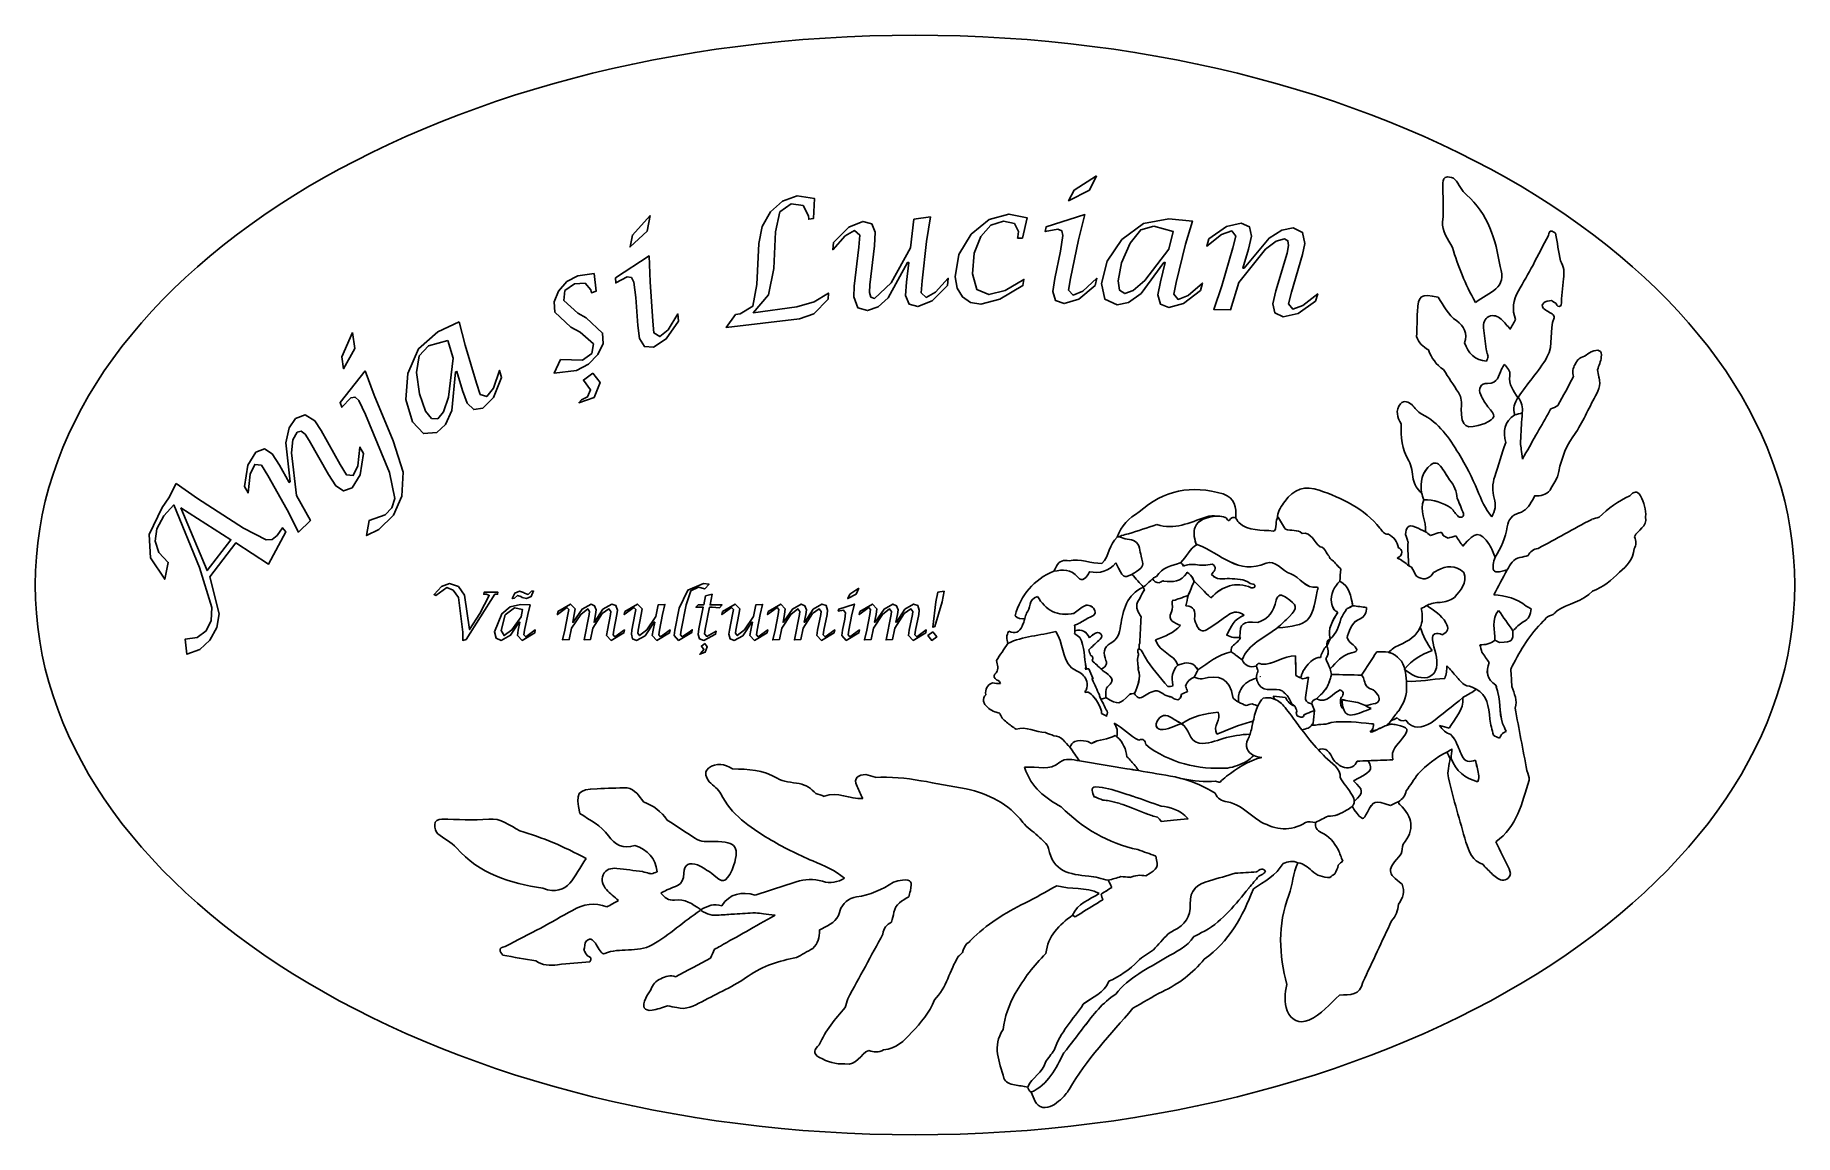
# Model space of a CAD drawing. Extents: x 13.9 to 53.9, y 84.3 to 109.3.
import ezdxf

# ---------------------------------------------------------------- set-up
doc = ezdxf.new("R2010")
doc.units = 0
doc.layers.add('Layer_1', color=7, linetype='CONTINUOUS')

msp = doc.modelspace()

# ---------------------------------------------------------------- linework, layer by layer
at = {"layer": 'Layer_1', "color": 1}
msp.add_lwpolyline([(33.875015, 109.261508), (33.875015, 109.261508)], close=True, dxfattribs=at)
at = {"layer": 'Layer_1', "color": 7}
for points in [[(37.997003, 106.062807), (37.489333, 105.739245), (37.366411, 105.497259), (37.839354, 105.735384), (37.997003, 106.062807), (37.997003, 106.062807)], [(31.198312, 105.606953), (30.864122, 105.488882), (30.58867, 105.246456), (30.399228, 104.914592), (30.324086, 104.528223), (30.282744, 103.59612), (30.187384, 103.09837), (29.898549, 102.9297), (29.79602, 102.913726), (29.585457, 102.613865), (31.252882, 102.813404), (31.57314, 102.92475), (31.901663, 103.262093), (31.908267, 103.398795), (31.58208, 103.196609), (31.189481, 103.085704), (30.199499, 102.950104), (30.549523, 103.36021), (30.665826, 103.953317), (30.703311, 104.790614), (30.806009, 105.245003), (31.062704, 105.430575), (31.330198, 105.387338), (31.452964, 105.153865), (31.459032, 105.076694), (31.572031, 105.094333), (31.592972, 105.547983), (31.198301, 105.606964), (31.198312, 105.606953)], [(27.854088, 105.163215), (27.452254, 104.715077), (27.399338, 104.44939), (27.790148, 104.806026), (27.854088, 105.163215), (27.854088, 105.163215)], [(36.007667, 105.192989), (35.558525, 105.072858), (35.153834, 104.736032), (34.87062, 104.272361), (34.784521, 103.770855), (34.830502, 103.512445), (34.953742, 103.312244), (35.139557, 103.185248), (35.37432, 103.147429), (35.800157, 103.257049), (36.32627, 103.568007), (36.349412, 103.708015), (35.923774, 103.453463), (35.552905, 103.362953), (35.279414, 103.4771), (35.180284, 103.838103), (35.220809, 104.303802), (35.367697, 104.686423), (35.596947, 104.94437), (35.883082, 105.035893), (36.135434, 104.980315), (36.223733, 104.797218), (36.209396, 104.673746), (36.203893, 104.647273), (36.315238, 104.650095), (36.423278, 105.112014), (36.007661, 105.193043), (36.007667, 105.192989)], [(37.73297, 105.182519), (36.856537, 104.905809), (36.833395, 104.797221), (37.122233, 104.854546), (37.208784, 104.816388), (37.236335, 104.703512), (37.182315, 104.351837), (37.052227, 103.731169), (37.00813, 103.431307), (37.07023, 103.228047), (37.26224, 103.158455), (37.594414, 103.259544), (37.96945, 103.570765), (38.003624, 103.73668), (37.689278, 103.445271), (37.466741, 103.349178), (37.362011, 103.466585), (37.406659, 103.730618), (37.591317, 104.611459), (37.732978, 105.182519), (37.73297, 105.182519)], [(34.225588, 105.128487), (33.849107, 105.076674), (33.771936, 104.426793), (33.333171, 103.633593), (32.954485, 103.277508), (32.872641, 103.30708), (32.837628, 103.413657), (32.847534, 103.582881), (32.952817, 104.474195), (32.970992, 104.779571), (32.890239, 104.975141), (32.690424, 105.026515), (32.367644, 104.894895), (32.022903, 104.550815), (32.004164, 104.3849), (32.291303, 104.702327), (32.503564, 104.817603), (32.617667, 104.715627), (32.598363, 104.444982), (32.495837, 103.556422), (32.487032, 103.313336), (32.578864, 103.066287), (32.79902, 102.999143), (33.035853, 103.082089), (33.265448, 103.291795), (33.703565, 104.091654), (33.733881, 104.093912), (33.679861, 103.646324), (33.661121, 103.339848), (33.742266, 103.143335), (33.94169, 103.091803), (34.264216, 103.223278), (34.609761, 103.566949), (34.6285, 103.735622), (34.342298, 103.416424), (34.12965, 103.300162), (34.014997, 103.404341), (34.034301, 103.674987), (34.13793, 104.569058), (34.225574, 105.128541), (34.225588, 105.128487)], [(39.644585, 105.082736), (39.067937, 104.980531), (38.573575, 104.615859), (38.238886, 104.127327), (38.111103, 103.618158), (38.188025, 103.260045), (38.464984, 103.128681), (38.72486, 103.187141), (39.010136, 103.386098), (39.529382, 104.094959), (39.561903, 104.093265), (39.453312, 103.656154), (39.395437, 103.354639), (39.450784, 103.149245), (39.642381, 103.072967), (39.978566, 103.161785), (40.365022, 103.458818), (40.405812, 103.623631), (40.081379, 103.343625), (39.854048, 103.255971), (39.754827, 103.373379), (39.808297, 103.639065), (40.023821, 104.513294), (40.17761, 105.035845), (39.644585, 105.082697), (39.644585, 105.082736)], [(39.299523, 104.921782), (39.739395, 104.800514), (39.639624, 104.399231), (39.09888, 103.68651), (38.832831, 103.456901), (38.641923, 103.384995), (38.521963, 103.461001), (38.490892, 103.673279), (38.567604, 104.082645), (38.761537, 104.535931), (39.002881, 104.833102), (39.299523, 104.921782), (39.299523, 104.921782)], [(41.28941, 104.985172), (40.949212, 104.910047), (40.551334, 104.628536), (40.505033, 104.467582), (40.84178, 104.732942), (41.070578, 104.810987), (41.165388, 104.690823), (41.100344, 104.427893), (40.846784, 103.564138), (40.664884, 103.027256), (41.042466, 103.014584), (41.229881, 103.63856), (41.840869, 104.397771), (42.078783, 104.57978), (42.271676, 104.630196), (42.348147, 104.586904), (42.364832, 104.476407), (42.328451, 104.307734), (42.076548, 103.452248), (42.007093, 103.153491), (42.052733, 102.946305), (42.238603, 102.861896), (42.578792, 102.936333), (42.976131, 103.216881), (43.024637, 103.378935), (42.688252, 103.113438), (42.457438, 103.03553), (42.362628, 103.157349), (42.427672, 103.420829), (42.678474, 104.274111), (42.731941, 104.52767), (42.681053, 104.777166), (42.469562, 104.878241), (42.211627, 104.831713), (41.922206, 104.648385), (41.3528, 103.961572), (41.326356, 103.96383), (41.453136, 104.395983), (41.521487, 104.69474), (41.47557, 104.900845), (41.289424, 104.985231), (41.28941, 104.985172)], [(27.837002, 104.244889), (27.067504, 103.742181), (27.074672, 103.630836), (27.337048, 103.764231), (27.431097, 103.75082), (27.488633, 103.649578), (27.531629, 103.29625), (27.573519, 102.663454), (27.611004, 102.36249), (27.725722, 102.183582), (27.929605, 102.168462), (28.222256, 102.355909), (28.499562, 102.75661), (28.487426, 102.92528), (28.263675, 102.55999), (28.075116, 102.40769), (27.942824, 102.492577), (27.914159, 102.758814), (27.85463, 103.656744), (27.836991, 104.244889), (27.837002, 104.244889)], [(26.580783, 103.843606), (26.213671, 103.791793), (25.963045, 103.657857), (25.773802, 103.445077), (25.674286, 103.19822), (25.692774, 102.962212), (26.057128, 102.624869), (26.268242, 102.506908), (26.57031, 102.242325), (26.535032, 102.027904), (26.322812, 101.874666), (25.821207, 101.885136), (25.674031, 101.580864), (26.182254, 101.640946), (26.457376, 101.782719), (26.669528, 102.002543), (26.786187, 102.253567), (26.774258, 102.488716), (26.406048, 102.832121), (26.214775, 102.939609), (25.898929, 103.22955), (25.91445, 103.455603), (26.139258, 103.604928), (26.379114, 103.621904), (26.510228, 103.47484), (26.519047, 103.437909), (26.523455, 103.407592), (26.632046, 103.443971), (26.580783, 103.843603), (26.580783, 103.843606)], [(21.093985, 102.5025), (20.850899, 101.945221), (20.886727, 101.676777), (21.144144, 102.140903), (21.093985, 102.5025), (21.093985, 102.5025)], [(23.518229, 102.742829), (23.035366, 102.513524), (22.589829, 102.133471), (22.34855, 101.56874), (22.307551, 100.977992), (22.454937, 100.474028), (22.703346, 100.204461), (23.008908, 100.231492), (23.20341, 100.413702), (23.347905, 100.729792), (23.4372, 101.604017), (23.465865, 101.61889), (23.593196, 101.186738), (23.696825, 100.8979), (23.848397, 100.748829), (24.052357, 100.77994), (24.296909, 101.026884), (24.479548, 101.47888), (24.430492, 101.641488), (24.293502, 101.235992), (24.142756, 101.045073), (23.996686, 101.095786), (23.907938, 101.352653), (23.650521, 102.214752), (23.518229, 102.742818), (23.518229, 102.742829)], [(23.260811, 102.318943), (23.377671, 101.922071), (23.272388, 101.032958), (23.15962, 100.700751), (23.031506, 100.542376), (22.889591, 100.547009), (22.755348, 100.714357), (22.613807, 101.106084), (22.550847, 101.594648), (22.608614, 101.973211), (22.819839, 102.200432), (23.260811, 102.318943), (23.260811, 102.318943)], [(21.378412, 101.631026), (20.810109, 100.908385), (20.854206, 100.804205), (21.058157, 101.015872), (21.150639, 101.032248), (21.2373, 100.954686), (21.392192, 100.634432), (21.936241, 99.319231), (22.055812, 98.728383), (21.98837, 98.515775), (21.835922, 98.358462), (21.474875, 98.229478), (21.414242, 97.885519), (21.6904, 98.022222), (22.026862, 98.348641), (22.215158, 98.779041), (22.241063, 99.325846), (22.015065, 100.03581), (21.583463, 101.079812), (21.378412, 101.631026), (21.378412, 101.631026)], [(26.55763, 101.579213), (26.339901, 101.421566), (26.503612, 101.20108), (26.43535, 101.036129), (26.298561, 100.970121), (26.236825, 100.903423), (26.581333, 101.023038), (26.718587, 101.364792), (26.55763, 101.579213), (26.55763, 101.579213)], [(20.02077, 100.62947), (19.800281, 100.548992), (19.653571, 100.331835), (19.582002, 99.996674), (19.676259, 99.109218), (19.655312, 99.092115), (19.435379, 99.484582), (19.269464, 99.74255), (19.089812, 99.853476), (18.899047, 99.778929), (18.715254, 99.483334), (18.638872, 99.002267), (18.721004, 98.856195), (18.766998, 99.283034), (18.870935, 99.501117), (19.02362, 99.485144), (19.166385, 99.254735), (19.606254, 98.469254), (19.863121, 97.964892), (20.135973, 98.225617), (19.821228, 98.796124), (19.705044, 99.763761), (19.740881, 100.061084), (19.83942, 100.234246), (19.92402, 100.258565), (20.014705, 100.193457), (20.110065, 100.049588), (20.546076, 99.271273), (20.710891, 99.012752), (20.891083, 98.900326), (21.081858, 98.974166), (21.265936, 99.269607), (21.343134, 99.749727), (21.261555, 99.898554), (21.215925, 99.47209), (21.10997, 99.252531), (20.956732, 99.269633), (20.813967, 99.500039), (20.37906, 100.276151), (20.235191, 100.491678), (20.02077, 100.629481), (20.02077, 100.62947)], [(17.087753, 99.071736), (16.917426, 98.742109), (16.771907, 98.52107), (16.470392, 97.90922), (16.501809, 97.378953), (16.828131, 96.890576), (16.904749, 97.27422), (16.692387, 97.50184), (16.605438, 97.760944), (16.644443, 98.040774), (16.809389, 98.331453), (17.031529, 98.582256), (17.615816, 97.159571), (17.894181, 96.247307), (17.877986, 95.957269), (17.765747, 95.721998), (17.562239, 95.56455), (17.287293, 95.529074), (17.332491, 95.188974), (17.621901, 95.298842), (17.852838, 95.509781), (18.012408, 95.796723), (18.064505, 96.105095), (17.847879, 96.9468), (18.442087, 97.719053), (19.185127, 97.238943), (19.578144, 97.97206), (19.49932, 98.062459), (19.379705, 97.889931), (19.264865, 97.797259), (19.127799, 97.787402), (18.616272, 98.054192), (17.573923, 98.726674), (17.087753, 99.071736), (17.087753, 99.071736)], [(17.19524, 98.519416), (18.330191, 97.789609), (17.790001, 97.089015), (17.19524, 98.519416), (17.19524, 98.519416)], [(42.113025, 98.321889), (42.113025, 98.322171)], [(43.081118, 97.630797), (43.0814, 97.630797)], [(23.29995, 96.793012), (23.116428, 96.730592), (22.947722, 96.54276), (22.984654, 96.52292), (23.234906, 96.703717), (23.379644, 96.646336), (23.50004, 96.473861), (23.602565, 95.692238), (23.598157, 95.503169), (23.674224, 95.521372), (24.327964, 96.551593), (24.388046, 96.551593), (24.397419, 96.595691), (24.08488, 96.595691), (24.076061, 96.551593), (24.134489, 96.551593), (24.199533, 96.52402), (23.988417, 96.11061), (23.755253, 95.746808), (23.641637, 96.531452), (23.499381, 96.727623), (23.29995, 96.793015), (23.29995, 96.793012)], [(29.066764, 96.793012), (28.713986, 96.646939), (28.516651, 96.237387), (28.416882, 95.736883), (28.401445, 95.614514), (28.504521, 95.502616), (28.799973, 95.678454), (28.812645, 95.744599), (28.77461, 95.710975), (28.586094, 95.58144), (28.5431, 95.627191), (28.559639, 95.736332), (28.673741, 96.310147), (28.778471, 96.62875), (28.952656, 96.712533), (29.097625, 96.673948), (29.197396, 96.778127), (29.066758, 96.793001), (29.066764, 96.793012)], [(25.207154, 96.632055), (25.158646, 96.618282), (25.084782, 96.546073), (25.002653, 96.575839), (24.977848, 96.589611), (24.884692, 96.622685), (24.780513, 96.575833), (24.724289, 96.452911), (24.775001, 96.462817), (24.843903, 96.526207), (24.918867, 96.500299), (24.95194, 96.480995), (25.050058, 96.452886), (25.154667, 96.497611), (25.207154, 96.632029), (25.207154, 96.632055)], [(29.265753, 96.551023), (29.115269, 96.515195), (29.073929, 96.309593), (28.9477, 96.309593), (28.89754, 96.255573), (29.064006, 96.255573), (28.966442, 95.76885), (28.950468, 95.639866), (28.981248, 95.537108), (29.073941, 95.502613), (29.344586, 95.642623), (29.357822, 95.709318), (29.143398, 95.593011), (29.093239, 95.650339), (29.108112, 95.758927), (29.20678, 96.255573), (29.265761, 96.255573), (29.431677, 96.246203), (29.491209, 96.309593), (29.217806, 96.309593), (29.265761, 96.551023), (29.265753, 96.551023)], [(32.599503, 96.686075), (32.394449, 96.55213), (32.346494, 96.452911), (32.537214, 96.55213), (32.599503, 96.686075), (32.599503, 96.686075)], [(34.538127, 96.623786), (34.38985, 96.596213), (34.346303, 96.379584), (34.282913, 95.801362), (34.323703, 95.815699), (34.489068, 96.37959), (34.538127, 96.62378), (34.538127, 96.623786)], [(24.9106, 96.318427), (24.678516, 96.26594), (24.48506, 96.108414), (24.31694, 95.695001), (24.355052, 95.551057), (24.469628, 95.502627), (24.685703, 95.618383), (24.883589, 95.915487), (24.896269, 95.915487), (24.860438, 95.73579), (24.842799, 95.612871), (24.948633, 95.502627), (25.234713, 95.674054), (25.247393, 95.741302), (25.031315, 95.581452), (24.988322, 95.627203), (25.004857, 95.73579), (25.075413, 96.094633), (25.127779, 96.309607), (24.9106, 96.318413), (24.9106, 96.318427)], [(24.773898, 96.246218), (24.954698, 96.205978), (24.922174, 96.041163), (24.716019, 95.741855), (24.536876, 95.610664), (24.470179, 95.724217), (24.562781, 96.079749), (24.773898, 96.246218), (24.773898, 96.246218)], [(26.046102, 96.327232), (25.760575, 96.155802), (25.747894, 96.089107), (25.963972, 96.248958), (26.006416, 96.20376), (25.98988, 96.094619), (25.918772, 95.736329), (25.865305, 95.512536), (26.017439, 95.520805), (26.070909, 95.778223), (26.278165, 96.092415), (26.438568, 96.219748), (26.482115, 96.158012), (26.472743, 96.088557), (26.358643, 95.512539), (26.500855, 95.520808), (26.555425, 95.78374), (26.76674, 96.110753), (26.921434, 96.219751), (26.966632, 96.159668), (26.956158, 96.090214), (26.885603, 95.736335), (26.867964, 95.612863), (26.972697, 95.503169), (27.258777, 95.674046), (27.272005, 95.741294), (27.05593, 95.581443), (27.012936, 95.627194), (27.029471, 95.736335), (27.100027, 96.090214), (27.111604, 96.190535), (27.079534, 96.29315), (26.98317, 96.327238), (26.781976, 96.212032), (26.591807, 95.915479), (26.581884, 95.915479), (26.616611, 96.091867), (26.628738, 96.193292), (26.595665, 96.288099), (26.514085, 96.327238), (26.311238, 96.21589), (26.108391, 95.915479), (26.097918, 95.915479), (26.133746, 96.094625), (26.150834, 96.217544), (26.046102, 96.327238), (26.046102, 96.327232)], [(27.568008, 96.327232), (27.281927, 96.156355), (27.26925, 96.089658), (27.485325, 96.248408), (27.528322, 96.20376), (27.511233, 96.094619), (27.441228, 95.738534), (27.429654, 95.640416), (27.458426, 95.537394), (27.545407, 95.503163), (27.743812, 95.606263), (27.947244, 95.915473), (27.959921, 95.915473), (27.922992, 95.736329), (27.905904, 95.612857), (28.011187, 95.502613), (28.297268, 95.67404), (28.30994, 95.741288), (28.093861, 95.581437), (28.051418, 95.627189), (28.067956, 95.736329), (28.138511, 96.094619), (28.192529, 96.318413), (28.03874, 96.309607), (27.986374, 96.048882), (27.782976, 95.742406), (27.617611, 95.610664), (27.575168, 95.669646), (27.583987, 95.737444), (27.656196, 96.094633), (27.673285, 96.218105), (27.568002, 96.327246), (27.568008, 96.327232)], [(29.7861, 96.327232), (29.50057, 96.156355), (29.487334, 96.089658), (29.703962, 96.248408), (29.746959, 96.20376), (29.729856, 96.094619), (29.659851, 95.738534), (29.64828, 95.640416), (29.677052, 95.537394), (29.764033, 95.503163), (29.962295, 95.606263), (30.165319, 95.915473), (30.178556, 95.915473), (30.141624, 95.736329), (30.12455, 95.612857), (30.22983, 95.502613), (30.51536, 95.67404), (30.528596, 95.741288), (30.311968, 95.581437), (30.269524, 95.627189), (30.286063, 95.736329), (30.357171, 96.094619), (30.411189, 96.318413), (30.25685, 96.309607), (30.204483, 96.048882), (30.001086, 95.742406), (29.836271, 95.610664), (29.793277, 95.669646), (29.802647, 95.737444), (29.874306, 96.094633), (29.891945, 96.218105), (29.786112, 96.327246), (29.7861, 96.327232)], [(30.823487, 96.327232), (30.537957, 96.155802), (30.525285, 96.089107), (30.74136, 96.248958), (30.783804, 96.20376), (30.767266, 96.094619), (30.69616, 95.736329), (30.64269, 95.512536), (30.794827, 95.520805), (30.848294, 95.778223), (31.05555, 96.092415), (31.215954, 96.219748), (31.259501, 96.158012), (31.250131, 96.088557), (31.136028, 95.512539), (31.278243, 95.520808), (31.332813, 95.78374), (31.544127, 96.110754), (31.698819, 96.219751), (31.74402, 96.159668), (31.733549, 96.090214), (31.662994, 95.736335), (31.645355, 95.612863), (31.750638, 95.503169), (32.036165, 95.674046), (32.049401, 95.741294), (31.833323, 95.581443), (31.79033, 95.627194), (31.806868, 95.736335), (31.877423, 96.090214), (31.888994, 96.190535), (31.856924, 96.29315), (31.760561, 96.327238), (31.559367, 96.212032), (31.369751, 95.915479), (31.35928, 95.915479), (31.394005, 96.091867), (31.40614, 96.193292), (31.37362, 96.288099), (31.291488, 96.327238), (31.08864, 96.21589), (30.885793, 95.915479), (30.875323, 95.915479), (30.911154, 96.094625), (30.927692, 96.217544), (30.823512, 96.327238), (30.823487, 96.327232)], [(32.496424, 96.327232), (32.141442, 96.210926), (32.132637, 96.166828), (32.250047, 96.191071), (32.296899, 96.130439), (32.277058, 95.987123), (32.226346, 95.734667), (32.209808, 95.612849), (32.313987, 95.503155), (32.599517, 95.674032), (32.612753, 95.74128), (32.396678, 95.581429), (32.353682, 95.628834), (32.37022, 95.736321), (32.441876, 96.094611), (32.496447, 96.327224), (32.496424, 96.327232)], [(32.905426, 96.327232), (32.619896, 96.155802), (32.607225, 96.089107), (32.823302, 96.248958), (32.866296, 96.20376), (32.849222, 96.094619), (32.778116, 95.736329), (32.724649, 95.512536), (32.876784, 95.520805), (32.930251, 95.778223), (33.137509, 96.092415), (33.297913, 96.219748), (33.341457, 96.158012), (33.332087, 96.088557), (33.217985, 95.512539), (33.360199, 95.520808), (33.41477, 95.78374), (33.626095, 96.110754), (33.781328, 96.219751), (33.825976, 96.159668), (33.815505, 96.090214), (33.74495, 95.736335), (33.726747, 95.612863), (33.83258, 95.503169), (34.11866, 95.674046), (34.131896, 95.741294), (33.915268, 95.581443), (33.872272, 95.627194), (33.88881, 95.736335), (33.959365, 96.090214), (33.970936, 96.190535), (33.938856, 96.29315), (33.841952, 96.327238), (33.641309, 96.212032), (33.451142, 95.915479), (33.441208, 95.915479), (33.475936, 96.091867), (33.488607, 96.193292), (33.454983, 96.288099), (33.373955, 96.327238), (33.171107, 96.21589), (32.96771, 95.915479), (32.957239, 95.915479), (32.993618, 96.094625), (33.010156, 96.217544), (32.905423, 96.327238), (32.905426, 96.327232)], [(34.282913, 95.699962), (34.169914, 95.613422), (34.255354, 95.502627), (34.3678, 95.583105), (34.282913, 95.699962), (34.282913, 95.699962)], [(40.960181, 95.623915), (40.959899, 95.623633)], [(29.09763, 95.428213), (29.020462, 95.372539), (29.078338, 95.294268), (29.005578, 95.212689), (28.984073, 95.188982), (29.106441, 95.231425), (29.154399, 95.352143), (29.097622, 95.428211), (29.09763, 95.428213)], [(38.109277, 94.84311), (38.109841, 94.847344)], [(37.922954, 94.636397), (37.892615, 94.639586)], [(41.279761, 94.384395), (41.279761, 94.383548)], [(43.339492, 94.727106), (43.339492, 94.724566), (43.322926, 94.67306)]]:
    msp.add_lwpolyline(points, dxfattribs=at)
at = {"layer": 'Layer_1', "color": 3}
for points in [[(47.260459, 101.774666), (47.260459, 101.774948)], [(45.077055, 97.741885), (45.079595, 97.741885)], [(45.76771, 97.945438), (45.763138, 97.945156)], [(45.878835, 97.882996), (45.876012, 97.886524)], [(39.916966, 97.271613), (39.917249, 97.271613)], [(37.032599, 97.075976), (37.032599, 97.076259)], [(40.610457, 97.002105), (40.610457, 97.00154)], [(41.268388, 95.569968), (41.256054, 95.579479)], [(45.859926, 95.631851), (45.861901, 95.63044)], [(41.147492, 95.17832), (41.058945, 95.244642)], [(41.63187, 94.915571), (41.628681, 94.917264)], [(41.279473, 94.383525), (41.279473, 94.38409)], [(38.697747, 92.584333), (38.697747, 92.575528)], [(46.659447, 92.290094), (46.660576, 92.295372)], [(40.971047, 91.830871), (40.967519, 91.832564)], [(38.939696, 90.74488), (38.939696, 90.745162), (38.939696, 90.74488)], [(38.75484, 90.108468), (38.755405, 90.118685)], [(41.635116, 90.237218), (41.636244, 90.237218)], [(27.135454, 89.58778), (27.135172, 89.587497)], [(28.102489, 89.75676), (28.102771, 89.75676)], [(28.99283, 89.358615), (28.99283, 89.392129)], [(37.513613, 89.216985), (37.453641, 89.255438)]]:
    msp.add_lwpolyline(points, dxfattribs=at)
at = {"layer": 'Layer_1', "color": 5}
for points in [[(47.960308, 98.792672), (47.961155, 98.790132)], [(45.474199, 97.973677), (45.474199, 97.973395)], [(45.763392, 97.945159), (45.767992, 97.945441)], [(45.875942, 97.886527), (45.878764, 97.882999)], [(39.917336, 97.271618), (39.917054, 97.271618)], [(40.610544, 97.001334), (40.610544, 97.002463)], [(43.549423, 95.991283), (43.549423, 95.99213)], [(43.75354, 96.253821), (43.81951, 96.289804), (43.81951, 96.290651)], [(41.256232, 95.579428), (41.268565, 95.569917)], [(47.461241, 95.722501), (47.461241, 95.721372)], [(41.058663, 95.244656), (41.147563, 95.178334)], [(37.892671, 94.639476), (37.92301, 94.636287)], [(43.322926, 94.672882), (43.33952, 94.724741), (43.33952, 94.727281)], [(32.966378, 92.386544), (32.966378, 92.389733)], [(46.660788, 92.295547), (46.659659, 92.289902)], [(32.686837, 91.910167), (32.686272, 91.910167)], [(41.636033, 90.237436), (41.634904, 90.237436)], [(29.016819, 89.384504), (29.016819, 89.362264)], [(32.167689, 89.342509), (32.16656, 89.342509), (32.16656, 89.34392)], [(37.453443, 89.255429), (37.513415, 89.216976)], [(31.701458, 88.911753), (31.698918, 88.913164)], [(34.861585, 88.320991), (34.861585, 88.321274)]]:
    msp.add_lwpolyline(points, dxfattribs=at)
at = {"layer": 'Layer_1', "color": 4}
for points in [[(38.520229, 97.857845), (38.471898, 97.846217)], [(43.081434, 97.630444), (43.081152, 97.630444)], [(37.032918, 97.076456), (37.032636, 97.076174)], [(37.836263, 97.060299), (37.835981, 97.060299), (37.83917, 97.06631)], [(39.067938, 96.712008), (39.065398, 96.709468)], [(41.628568, 94.917391), (41.631757, 94.915698)], [(41.718089, 94.676881), (41.718371, 94.676881), (41.717807, 94.675752), (41.717807, 94.675752)], [(35.482708, 94.266928), (35.482708, 94.265517)], [(39.9318, 94.280856), (39.932364, 94.280009)], [(40.069101, 94.341181), (40.068819, 94.340052)], [(39.930671, 93.607403), (39.930953, 93.607121)], [(37.396174, 93.07207), (37.396457, 93.07207)]]:
    msp.add_lwpolyline(points, dxfattribs=at)
at = {"layer": 'Layer_1', "color": 6}
for points in [[(38.472006, 97.846401), (38.519983, 97.85769)], [(39.065375, 96.709483), (39.067915, 96.712023)], [(43.549607, 95.991896), (43.549607, 95.991049)], [(43.819693, 96.290487), (43.819693, 96.289922), (43.753724, 96.253939)], [(45.862062, 95.630934), (45.860087, 95.632062)], [(38.110123, 94.847239), (38.109559, 94.843373)], [(44.020415, 94.712676), (44.021262, 94.712676), (44.020706, 94.712656)], [(38.697851, 92.575633), (38.697851, 92.584099)], [(40.967341, 91.832618), (40.970869, 91.830924)]]:
    msp.add_lwpolyline(points, dxfattribs=at)
at = {"layer": 'Layer_1', "color": 3}
for points in [[(37.838978, 97.066121), (37.835817, 97.06011), (37.835874, 97.06011)], [(37.835874, 97.06011), (37.836156, 97.06011)], [(40.959899, 95.62409), (40.959899, 95.623243), (40.959899, 95.623525)], [(40.959899, 95.623525), (40.960181, 95.623807)]]:
    msp.add_lwpolyline(points, close=True, dxfattribs=at)
at = {"layer": 'Layer_1', "color": 7}
msp.add_lwpolyline([(41.717877, 94.675685), (41.718442, 94.676814), (41.718159, 94.676814), (41.718159, 94.676814)], close=True, dxfattribs=at)
at = {"layer": 'Layer_1', "color": 5}
msp.add_lwpolyline([(40.069064, 94.34012), (40.069347, 94.341249), (40.069347, 94.341249)], close=True, dxfattribs=at)
at = {"layer": 'Layer_1', "color": 1}
for points in [[(33.875015, 109.261508), (22.833775, 109.261508), (13.882987, 103.665659), (13.882987, 96.762151)], [(53.866491, 96.762151), (53.866491, 103.665659), (44.916254, 109.261508), (33.875015, 109.261508)], [(13.882987, 96.762151), (13.882987, 89.858642), (22.833775, 84.26169), (33.875015, 84.26169)], [(33.875015, 84.26169), (44.916254, 84.26169), (53.866491, 89.858642), (53.866491, 96.762151)]]:
    msp.add_open_spline(points, degree=3, dxfattribs=at)
at = {"layer": 'Layer_1', "color": 5}
for points in [[(45.971212, 106.039467), (45.900303, 106.037491), (45.868906, 105.971381), (45.866789, 105.905059)], [(46.140898, 105.981611), (46.106678, 106.022534), (46.029067, 106.041231), (45.971212, 106.039467)], [(46.404423, 105.629892), (46.296473, 105.723025), (46.237206, 105.871898), (46.140898, 105.981611)], [(45.866789, 105.905059), (45.862556, 105.610136), (45.898539, 105.316978), (45.863967, 105.018881)], [(47.169951, 104.003586), (47.067292, 104.617067), (46.903956, 105.198445), (46.404423, 105.629892)], [(45.863967, 105.018881), (45.841051, 104.804392), (45.990614, 104.622006), (46.085512, 104.435034)], [(46.085512, 104.435034), (46.211453, 104.012406), (46.376201, 103.608123), (46.609739, 103.185495)], [(46.609739, 103.185495), (46.926534, 103.421856), (47.346339, 103.501231), (47.169951, 104.003586)], [(49.084413, 101.962945), (48.983519, 101.937545), (48.915433, 101.871223), (48.873452, 101.776678)], [(49.23893, 102.059959), (49.185308, 102.034559), (49.136977, 101.996106), (49.084413, 101.962945)], [(49.468941, 101.943189), (49.486919, 102.097353), (49.405794, 102.137217), (49.23893, 102.059959)], [(48.873452, 101.776678), (48.823711, 101.689542), (48.801133, 101.59782), (48.83888, 101.498689)], [(49.383922, 101.653206), (49.384204, 101.653488), (49.384486, 101.654335), (49.385333, 101.654617)], [(49.416377, 101.490575), (49.405427, 101.544903), (49.394844, 101.598878), (49.383922, 101.653206)], [(49.385333, 101.654617), (49.414261, 101.749867), (49.458005, 101.844411), (49.468941, 101.943189)], [(48.83888, 101.498689), (48.7207, 101.279967), (48.602872, 101.061598), (48.485044, 100.843228)], [(49.307355, 101.003813), (49.387788, 101.150921), (49.467516, 101.298735), (49.418833, 101.476888)], [(49.401194, 101.488882), (49.406133, 101.489729), (49.410366, 101.490011), (49.416377, 101.490575)], [(49.418833, 101.476888), (49.413188, 101.480782), (49.406471, 101.485016), (49.401194, 101.488882)], [(44.906734, 100.882316), (44.787143, 100.725683), (44.830182, 100.573635), (44.919773, 100.42441)], [(45.163204, 100.863971), (45.080301, 100.91583), (44.998457, 100.977919), (44.906734, 100.882316)], [(45.162922, 100.863689), (45.163204, 100.863971), (45.163204, 100.863971), (45.163204, 100.863971)], [(45.388347, 100.648495), (45.299447, 100.69365), (45.237005, 100.789606), (45.162922, 100.863689)], [(48.319944, 100.768792), (48.299144, 100.730339), (48.279375, 100.693298), (48.258913, 100.655198)], [(48.485044, 100.843228), (48.433186, 100.810773), (48.378152, 100.787136), (48.319944, 100.768792)], [(48.82546, 100.128571), (49.015255, 100.40021), (49.150722, 100.710654), (49.307355, 101.003813)], [(44.919773, 100.42441), (44.919773, 100.133369), (44.935295, 99.850794), (45.095809, 99.586916)], [(46.23078, 99.747853), (46.01488, 100.103806), (45.781341, 100.450939), (45.388347, 100.648495)], [(47.502544, 100.630503), (47.260538, 100.476692), (47.230905, 100.255148), (47.297227, 100.0015)], [(47.674347, 100.675659), (47.617197, 100.659798), (47.560047, 100.644967), (47.502544, 100.630503)], [(47.630969, 99.992328), (47.640141, 100.123914), (47.647564, 100.255148), (47.654252, 100.387086)], [(47.654252, 100.387086), (47.662013, 100.482689), (47.668363, 100.57935), (47.674347, 100.675659)], [(48.258913, 100.655198), (48.077938, 100.333817), (47.896611, 100.012789), (47.67683, 99.624381)], [(47.297227, 100.0015), (47.213972, 99.74362), (47.131069, 99.485739), (47.048519, 99.227506)], [(47.67683, 99.624381), (47.654252, 99.803945), (47.643316, 99.898489), (47.630969, 99.992328)], [(48.476563, 99.220874), (48.536535, 99.545429), (48.62861, 99.848465), (48.82546, 100.128571)], [(45.095809, 99.586916), (45.16707, 99.470499), (45.168481, 99.310338), (45.196351, 99.169933)], [(45.596401, 99.496605), (45.680362, 99.559752), (45.760795, 99.534352), (45.816534, 99.465208)], [(46.653408, 98.913534), (46.535227, 99.201048), (46.391999, 99.482211), (46.23078, 99.747853)], [(45.196351, 99.169933), (45.22034, 99.041521), (45.285251, 98.940627), (45.384734, 98.859135)], [(45.384734, 98.859135), (45.351573, 99.10608), (45.394951, 99.327977), (45.596401, 99.496605)], [(45.816534, 99.465208), (45.893087, 99.36643), (45.953412, 99.254952), (46.022204, 99.149824)], [(47.048519, 99.227506), (46.99666, 99.06417), (46.983255, 98.897306), (47.03723, 98.733264)], [(48.304055, 98.915368), (48.361558, 99.016615), (48.419413, 99.118921), (48.476563, 99.220874)], [(46.022204, 99.149824), (46.13474, 99.032349), (46.17284, 98.885241), (46.197534, 98.731077)], [(46.978316, 98.313459), (46.834735, 98.494786), (46.740897, 98.699398), (46.653408, 98.913534)], [(47.688317, 98.439541), (47.829075, 98.510803), (47.885167, 98.660733), (47.960308, 98.792672)], [(47.961155, 98.790132), (48.093447, 98.78096), (48.210216, 98.81731), (48.304055, 98.915368)], [(50.120691, 98.791032), (49.852933, 98.676027), (49.631036, 98.497521), (49.420074, 98.302082)], [(50.359522, 98.787166), (50.286144, 98.927571), (50.20183, 98.880652), (50.120691, 98.791032)], [(50.476644, 98.308446), (50.494283, 98.482013), (50.437486, 98.637941), (50.359522, 98.787166)], [(45.43504, 98.695813), (45.328501, 98.448516), (45.503126, 98.216741), (45.474199, 97.973677)], [(45.435605, 98.69666), (45.435605, 98.696378), (45.435322, 98.696378), (45.43504, 98.695813)], [(45.435887, 98.695813), (45.435887, 98.695813), (45.435887, 98.69666), (45.435605, 98.69666)], [(46.059951, 98.508136), (45.86804, 98.625963), (45.66484, 98.704986), (45.435887, 98.695813)], [(46.220465, 98.317636), (46.165784, 98.378313), (46.113573, 98.444283), (46.059951, 98.508136)], [(46.197534, 98.731077), (46.244454, 98.615366), (46.294901, 98.501771), (46.336529, 98.384296)], [(46.336529, 98.384296), (46.354506, 98.333496), (46.326651, 98.29963), (46.276204, 98.300335)], [(47.03723, 98.733264), (47.086972, 98.580511), (47.053119, 98.445398), (46.978316, 98.313459)], [(47.332914, 98.08754), (47.355859, 98.240645), (47.446156, 98.356356), (47.602789, 98.403981)], [(47.602789, 98.403981), (47.603354, 98.403981), (47.603354, 98.404264), (47.6042, 98.404264)], [(47.603636, 98.403135), (47.605611, 98.403981), (47.606797, 98.405393), (47.608942, 98.405675)], [(47.6042, 98.404264), (47.603636, 98.403981), (47.603636, 98.403417), (47.603636, 98.403135)], [(47.608942, 98.405675), (47.646336, 98.407086), (47.670325, 98.420125), (47.688317, 98.439541)], [(45.474199, 97.973395), (45.512299, 97.945173), (45.550751, 97.917656), (45.588851, 97.889787)], [(45.767992, 97.945441), (45.829728, 97.974016), (45.866417, 97.953908), (45.875942, 97.886527)], [(46.276204, 98.300335), (46.257859, 98.300335), (46.232812, 98.304936), (46.220465, 98.317636)], [(46.326439, 97.641981), (46.612895, 97.987704), (46.707086, 97.995818), (46.92722, 97.675143)], [(47.056689, 97.392568), (47.193214, 97.605645), (47.294109, 97.831776), (47.332914, 98.08754)], [(49.250882, 98.254387), (48.845541, 98.033548), (48.438082, 97.812356), (48.032741, 97.59187)], [(49.251447, 98.255516), (49.251447, 98.255233), (49.251164, 98.254951), (49.250882, 98.254387)], [(49.420074, 98.302082), (49.364336, 98.28656), (49.307891, 98.270332), (49.251447, 98.255516)], [(50.224111, 97.857088), (50.284436, 98.020777), (50.530323, 98.080044), (50.4767, 98.308291)], [(45.588851, 97.889787), (45.64706, 97.908131), (45.705268, 97.926828), (45.763829, 97.94482)], [(45.878764, 97.882999), (45.914395, 97.864316), (45.950378, 97.844899), (45.98742, 97.825144)], [(45.98742, 97.825144), (46.044922, 97.842077), (46.103484, 97.858658), (46.161692, 97.876649)], [(46.161692, 97.876649), (46.161974, 97.876649), (46.162821, 97.876931), (46.163103, 97.876931)], [(46.163103, 97.876931), (46.217078, 97.798615), (46.271759, 97.720298), (46.326439, 97.641981)], [(46.92722, 97.675143), (46.985075, 97.591534), (47.014003, 97.487112), (47.056689, 97.392568)], [(48.032741, 97.59187), (47.921968, 97.58727), (47.85741, 97.517434), (47.805552, 97.429239)], [(49.88615, 97.050991), (50.049839, 97.194219), (50.194831, 97.348736), (50.217056, 97.580158)], [(50.217056, 97.580158), (50.270325, 97.671527), (50.26327, 97.763602), (50.224111, 97.857088)], [(39.917054, 97.271618), (39.713854, 97.198241), (39.485607, 97.168254), (39.364604, 96.952354)], [(39.977661, 97.189774), (39.961095, 97.21976), (39.940267, 97.246924), (39.917336, 97.271618)], [(40.104308, 97.225757), (40.061622, 97.221157), (40.019289, 97.210602), (39.977661, 97.189774)], [(40.480722, 97.213424), (40.355486, 97.201063), (40.228486, 97.239163), (40.104308, 97.225757)], [(40.660639, 97.22048), (40.632417, 97.249407), (40.542106, 97.216952), (40.480722, 97.213424)], [(40.610544, 97.002463), (40.663814, 97.067727), (40.737897, 97.14181), (40.660639, 97.22048)], [(47.621754, 97.384789), (47.462299, 97.358345), (47.403738, 97.224628), (47.330007, 97.107153)], [(47.805552, 97.429239), (47.743463, 97.41479), (47.683138, 97.399959), (47.621754, 97.384789)], [(39.364604, 96.952354), (39.328621, 96.945666), (39.297223, 96.929438), (39.270412, 96.904024)], [(39.270412, 96.904024), (39.302868, 96.838407), (39.356137, 96.810891), (39.427046, 96.811596)], [(39.427046, 96.811596), (39.454562, 96.827118), (39.487018, 96.841935), (39.510654, 96.858163)], [(39.510654, 96.858163), (39.513815, 96.857598), (39.516665, 96.856187), (39.519121, 96.854635)], [(39.519121, 96.854635), (39.52231, 96.852942), (39.525132, 96.851446), (39.528631, 96.85074)], [(39.528631, 96.85074), (39.735006, 96.817579), (39.922684, 96.839113), (40.050037, 97.031363)], [(40.050037, 97.031363), (40.052013, 97.039124), (40.048061, 97.044768), (40.048908, 97.051824)], [(40.048908, 97.051824), (40.12158, 97.02219), (40.164619, 96.965746), (40.193547, 96.895896)], [(40.193547, 96.895896), (40.200969, 96.878257), (40.211891, 96.864851), (40.217197, 96.845096)], [(40.217197, 96.845096), (40.335378, 96.727621), (40.453206, 96.610146), (40.597139, 96.467271)], [(40.597139, 96.467271), (40.857489, 96.74279), (41.161231, 96.845096), (41.516478, 96.70081)], [(41.018003, 96.906084), (40.880772, 96.909612), (40.721669, 96.86622), (40.610544, 97.001334)], [(41.492136, 96.798134), (41.349614, 96.902204), (41.186983, 96.902204), (41.018003, 96.906084)], [(41.596558, 96.76074), (41.591281, 96.780128), (41.528472, 96.785801), (41.492136, 96.798134)], [(41.516478, 96.70081), (41.571158, 96.684949), (41.609258, 96.707865), (41.596558, 96.760782)], [(43.484484, 96.80572), (43.471445, 96.790537), (43.462979, 96.774323), (43.45097, 96.758801)], [(43.52717, 96.848054), (43.527452, 96.8489), (43.484484, 96.80572), (43.484484, 96.80572)], [(43.81951, 96.290651), (43.780704, 96.507962), (43.749307, 96.728095), (43.527057, 96.848392)], [(47.330007, 97.107153), (47.230171, 96.917712), (47.127866, 96.728623), (47.026971, 96.538828)], [(49.271964, 96.622719), (49.516439, 96.709502), (49.701648, 96.879894), (49.88615, 97.050991)], [(36.657935, 96.502834), (36.436038, 96.429809), (36.511179, 96.224492), (36.407463, 96.123245)], [(37.493665, 96.1176), (37.112665, 96.031875), (36.837146, 96.193448), (36.657935, 96.502834)], [(42.084202, 96.413042), (42.03446, 96.164686), (41.908871, 95.991472), (41.664396, 95.910686)], [(42.312096, 96.475131), (42.202029, 96.552389), (42.113129, 96.555917), (42.084202, 96.413042)], [(42.380888, 96.044417), (42.574916, 96.248676), (42.562568, 96.300887), (42.312096, 96.475159)], [(43.45097, 96.758801), (43.328909, 96.594759), (43.289398, 96.417665), (43.387823, 96.217993)], [(47.026971, 96.538828), (47.297199, 96.517662), (47.553668, 96.460864), (47.764982, 96.277773)], [(48.450698, 96.169399), (48.715986, 96.336616), (49.045128, 96.387063), (49.271964, 96.622719)], [(36.371126, 95.998009), (36.353826, 95.939095), (36.336201, 95.880887), (36.311154, 95.825853)], [(36.407463, 96.123245), (36.394424, 96.08197), (36.382768, 96.039989), (36.371126, 95.998009)], [(37.737435, 96.290462), (37.647476, 96.252362), (37.574099, 96.17722), (37.493665, 96.1176)], [(37.593501, 95.883709), (37.680285, 95.934156), (37.764599, 95.989542), (37.854204, 96.031875)], [(37.946632, 96.210028), (37.901476, 96.284112), (37.812929, 96.322917), (37.737435, 96.290462)], [(37.854204, 96.031875), (37.936401, 96.069623), (38.00731, 96.110545), (37.946632, 96.210028)], [(42.107838, 95.786184), (42.199207, 95.871556), (42.294104, 95.953401), (42.380888, 96.044417)], [(43.478854, 96.139662), (43.365259, 95.955512), (43.246726, 95.77242), (43.305287, 95.537823)], [(43.309534, 95.539728), (43.448882, 95.657556), (43.505679, 95.820892), (43.549423, 95.991283)], [(43.387823, 96.217993), (43.406167, 96.190815), (43.43192, 96.174248), (43.458026, 96.157668)], [(43.458026, 96.157668), (43.465787, 96.152729), (43.470726, 96.143556), (43.478854, 96.139662)], [(43.549423, 95.99213), (43.592815, 96.065155), (43.635854, 96.139944), (43.678187, 96.213322)], [(43.678187, 96.213322), (43.678469, 96.213322), (43.678752, 96.213322), (43.678752, 96.213604)], [(43.678752, 96.213604), (43.704152, 96.227376), (43.728493, 96.240415), (43.75354, 96.253821)], [(47.872932, 96.220623), (47.868699, 96.088684), (47.822132, 95.988495), (47.693721, 95.921467)], [(47.764982, 96.277773), (47.802024, 96.259767), (47.837654, 96.240026), (47.872932, 96.220623)], [(48.148014, 95.936566), (48.17412, 95.957027), (48.195639, 95.981016), (48.210809, 96.009238)], [(48.210809, 96.009238), (48.260198, 96.050866), (48.319464, 96.075561), (48.379084, 96.093905)], [(48.379084, 96.093905), (48.4066, 96.116144), (48.430236, 96.140824), (48.450698, 96.169399)], [(36.006354, 95.709437), (35.944618, 95.621948), (35.95626, 95.528814), (35.984482, 95.433917)], [(35.984482, 95.433917), (36.33091, 95.597959), (36.713674, 95.612423), (37.078446, 95.702028)], [(36.311154, 95.825853), (36.250829, 95.69462), (36.149582, 95.63747), (36.006354, 95.709437)], [(37.078446, 95.702028), (37.239313, 95.445912), (37.208268, 95.106892), (37.429107, 94.876881)], [(37.497899, 95.658989), (37.502132, 95.679112), (37.503882, 95.698148), (37.509188, 95.719314)], [(37.619254, 95.570089), (37.575863, 95.59374), (37.535999, 95.623712), (37.497899, 95.658989)], [(37.500721, 95.844903), (37.532471, 95.858309), (37.562457, 95.871009), (37.593501, 95.883709)], [(37.509188, 95.719314), (37.506365, 95.760589), (37.503882, 95.80257), (37.500721, 95.844903)], [(37.760365, 94.882525), (37.715915, 95.112184), (37.732849, 95.360187), (37.619254, 95.570089)], [(41.268565, 95.569917), (41.262215, 95.541695), (41.246693, 95.518764), (41.228701, 95.49795)], [(41.664396, 95.910686), (41.312324, 95.936086), (41.26611, 95.897648), (41.256232, 95.579428)], [(41.306665, 95.060506), (41.454832, 95.428806), (41.818546, 95.560745), (42.101121, 95.780878)], [(42.101121, 95.780878), (42.103661, 95.782572), (42.105721, 95.784406), (42.107838, 95.786184)], [(45.356532, 95.800055), (45.278568, 95.616611), (45.105001, 95.490669), (44.876754, 95.39683)], [(45.624643, 95.274064), (45.507168, 95.433166), (45.419326, 95.609202), (45.356532, 95.800055)], [(47.461241, 95.721372), (47.462369, 95.480424), (47.461241, 95.479366), (47.165613, 95.452202)], [(47.44775, 94.916333), (47.630136, 95.293452), (47.853445, 95.639527), (48.148014, 95.936566)], [(47.693721, 95.921467), (47.605174, 95.874901), (47.537441, 95.790234), (47.461241, 95.722501)], [(38.969913, 95.306451), (38.940633, 95.313874), (38.930402, 95.289885), (38.938869, 95.234485)], [(38.938869, 95.234485), (38.95473, 95.208746), (38.957919, 95.181921), (38.94838, 95.153699)], [(39.016127, 95.281757), (38.996739, 95.296207), (38.981908, 95.303291), (38.969913, 95.306451)], [(39.103616, 95.123713), (39.072572, 95.174865), (39.041527, 95.226724), (39.016127, 95.281757)], [(41.228701, 95.49795), (41.15991, 95.42175), (41.036438, 95.380123), (41.058663, 95.244656)], [(41.147563, 95.178334), (41.164835, 95.166001), (41.181076, 95.154006), (41.19801, 95.141292)], [(43.230145, 95.37484), (43.158531, 95.309928), (43.12149, 95.228437), (43.097854, 95.141301)], [(43.208287, 95.089936), (43.283782, 95.178836), (43.270729, 95.275145), (43.233687, 95.374275)], [(43.305287, 95.537823), (43.242492, 95.501134), (43.225206, 95.442926), (43.230145, 95.37484)], [(43.233687, 95.374275), (43.260837, 95.427897), (43.286604, 95.483283), (43.309534, 95.539728)], [(44.876754, 95.39683), (44.784326, 95.359083), (44.708479, 95.299111), (44.639687, 95.230672)], [(44.639687, 95.230672), (44.860526, 95.159764), (44.958951, 95.020769), (45.003048, 94.852141)], [(45.003048, 94.852141), (45.163562, 95.057105), (45.380873, 95.182694), (45.624643, 95.274064)], [(47.054135, 95.504413), (46.952182, 95.428213), (46.838235, 95.396111), (46.710882, 95.40493)], [(46.710882, 95.40493), (46.726066, 95.347427), (46.741574, 95.290277), (46.758154, 95.231363)], [(46.758154, 95.231363), (46.813188, 95.154105), (46.868221, 95.075436), (46.922549, 94.997119)], [(47.165613, 95.452202), (47.128924, 95.469474), (47.091529, 95.48748), (47.054135, 95.504413)], [(37.429107, 94.876881), (37.481671, 94.846895), (37.534588, 94.817967), (37.587151, 94.788334)], [(37.587151, 94.788334), (37.678168, 94.739298), (37.746607, 94.671212), (37.778357, 94.570317)], [(37.738493, 94.846189), (37.74521, 94.858551), (37.755426, 94.868062), (37.760365, 94.882525)], [(37.826688, 94.857478), (37.797054, 94.856349), (37.767774, 94.851834), (37.738493, 94.846189)], [(37.919115, 94.644753), (37.887718, 94.716014), (37.857379, 94.786217), (37.826688, 94.857478)], [(38.948944, 94.83761), (39.01315, 94.642524), (38.934833, 94.470015), (38.862866, 94.296096)], [(38.94838, 95.153699), (38.90393, 95.048218), (38.956846, 94.94309), (38.948944, 94.83761)], [(39.620436, 94.452729), (39.436638, 94.667571), (39.247197, 94.878885), (39.103616, 95.123713)], [(39.84833, 94.939986), (39.719213, 94.810516), (39.694872, 94.655647), (39.736147, 94.486314)], [(39.94358, 94.970678), (39.912183, 94.962211), (39.880433, 94.952333), (39.84833, 94.939986)], [(40.303258, 94.830681), (40.212241, 94.998603), (40.083125, 95.008481), (39.943425, 94.970734)], [(40.221414, 94.669123), (40.239053, 94.703695), (40.255986, 94.738268), (40.273625, 94.772487)], [(40.273625, 94.772487), (40.279975, 94.785187), (40.286663, 94.797887), (40.292675, 94.810587)], [(40.292675, 94.810587), (40.296203, 94.816937), (40.29973, 94.823993), (40.303258, 94.830681)], [(41.19801, 95.141292), (41.234346, 95.114848), (41.271035, 95.08767), (41.306665, 95.060506)], [(42.747192, 94.88843), (42.711209, 94.836571), (42.682634, 94.779421), (42.660762, 94.720155)], [(43.032942, 95.115618), (42.908412, 95.075755), (42.820923, 94.991793), (42.747192, 94.88843)], [(43.089387, 95.115901), (43.070337, 95.116465), (43.051992, 95.118723), (43.032942, 95.115618)], [(43.097854, 95.141301), (43.095878, 95.132128), (43.091504, 95.125073), (43.089387, 95.115901)], [(43.277784, 94.925895), (43.25484, 94.980575), (43.23157, 95.034903), (43.208287, 95.089936)], [(43.307065, 94.855339), (43.297554, 94.878622), (43.287309, 94.902258), (43.277784, 94.925895)], [(43.33952, 94.727281), (43.328937, 94.769614), (43.317987, 94.812653), (43.307065, 94.855339)], [(46.922549, 94.997119), (46.836824, 94.787569), (46.873866, 94.614355), (47.072479, 94.488061)], [(47.41212, 94.849305), (47.423747, 94.871544), (47.436814, 94.893755), (47.44775, 94.916333)], [(47.438931, 94.451724), (47.429759, 94.584016), (47.420953, 94.716661), (47.41212, 94.849305)], [(37.762835, 94.37382), (37.754029, 94.359709), (37.743418, 94.34842), (37.734979, 94.335014)], [(37.778357, 94.570317), (37.792101, 94.503289), (37.786824, 94.437673), (37.762835, 94.37382)], [(37.906782, 94.608078), (37.902182, 94.619029), (37.89761, 94.628906), (37.892671, 94.639476)], [(38.064474, 94.262709), (38.011557, 94.377715), (37.959346, 94.493073), (37.906782, 94.608078)], [(37.92301, 94.636287), (37.921599, 94.639109), (37.92047, 94.641931), (37.919115, 94.644753)], [(39.738263, 94.468957), (39.700516, 94.454507), (39.661005, 94.448863), (39.620436, 94.452729)], [(39.736147, 94.486314), (39.734453, 94.486314), (39.732619, 94.486596), (39.730841, 94.486596)], [(39.730841, 94.486596), (39.732816, 94.480246), (39.736147, 94.474968), (39.738263, 94.468957)], [(40.024211, 94.460631), (40.054197, 94.564348), (40.127222, 94.626437), (40.221414, 94.669123)], [(40.068308, 94.34104), (40.053491, 94.381256), (40.039028, 94.42112), (40.024211, 94.460631)], [(42.660762, 94.720155), (42.652634, 94.696871), (42.646312, 94.672882), (42.63889, 94.649246)], [(42.63889, 94.649246), (42.655117, 94.641824), (42.67064, 94.634063), (42.686867, 94.626668)], [(42.686867, 94.626668), (42.730259, 94.639707), (42.774004, 94.653113), (42.817042, 94.66618)], [(42.817042, 94.66618), (42.796948, 94.531066), (42.779295, 94.394188), (42.75319, 94.260838)], [(42.997312, 94.175466), (43.081626, 94.255193), (43.16982, 94.332452), (43.229792, 94.430171)], [(43.229792, 94.430171), (43.255192, 94.472505), (43.27777, 94.517307), (43.289412, 94.569871)], [(43.289412, 94.569871), (43.300334, 94.604091), (43.311623, 94.638663), (43.322926, 94.672882)], [(46.588116, 94.362119), (46.503802, 94.304969), (46.413843, 94.256286), (46.326354, 94.203722)], [(46.629391, 94.395986), (46.615618, 94.384358), (46.603285, 94.372335), (46.588116, 94.362119)], [(46.939835, 93.714772), (46.915479, 94.000522), (46.872102, 94.261577), (46.629391, 94.395986)], [(47.072479, 94.488061), (47.088369, 94.430205), (47.104582, 94.372349), (47.120104, 94.314494)], [(47.509486, 93.963127), (47.570517, 94.138105), (47.492186, 94.292622), (47.438931, 94.451724)], [(37.734979, 94.335014), (37.736955, 94.329737), (37.739213, 94.325137), (37.740624, 94.319492)], [(37.740624, 94.319492), (37.763569, 94.325475), (37.786485, 94.329003), (37.810827, 94.328297)], [(37.810827, 94.328297), (37.914543, 94.255625), (37.990391, 94.162845), (38.045071, 94.056306)], [(38.045071, 94.056306), (38.071515, 94.004447), (38.09446, 93.951531), (38.111041, 93.894028)], [(38.090579, 94.178748), (38.078585, 94.206265), (38.070457, 94.234487), (38.064474, 94.262709)], [(38.085641, 94.174881), (38.087052, 94.176293), (38.08883, 94.177704), (38.090579, 94.178748)], [(38.094107, 94.171015), (38.091285, 94.172144), (38.08883, 94.173837), (38.085641, 94.174881)], [(38.131854, 94.100459), (38.116332, 94.123743), (38.104705, 94.147379), (38.094107, 94.171015)], [(38.141732, 94.092331), (38.138204, 94.095154), (38.135721, 94.096932), (38.131854, 94.100459)], [(38.218285, 93.923351), (38.192518, 93.980148), (38.167132, 94.035534), (38.141732, 94.092331)], [(38.862866, 94.296096), (38.885077, 94.254115), (38.912608, 94.219896), (38.94718, 94.204726)], [(38.94718, 94.204726), (38.975755, 94.192732), (39.008564, 94.192365), (39.049133, 94.216721)], [(39.049133, 94.216721), (39.15285, 94.280574), (39.249511, 94.353599), (39.377569, 94.357832)], [(39.377569, 94.357832), (39.435072, 94.331021), (39.495397, 94.31056), (39.542316, 94.265757)], [(39.542316, 94.265757), (39.598055, 94.246707), (39.653089, 94.227657), (39.708122, 94.20896)], [(39.708122, 94.20896), (39.812191, 94.139463), (39.904972, 94.107007), (39.932136, 94.279868)], [(39.932136, 94.279868), (39.932136, 94.279868), (39.931854, 94.280433), (39.931571, 94.280997)], [(39.931571, 94.280997), (39.931854, 94.280715), (39.931854, 94.280715), (39.932136, 94.280715)], [(39.932136, 94.280715), (39.977644, 94.30047), (40.023505, 94.320579), (40.068308, 94.34104)], [(40.069347, 94.341249), (40.069064, 94.341249), (40.069064, 94.340966), (40.068782, 94.340966)], [(40.068782, 94.340966), (40.068782, 94.340684), (40.069064, 94.340684), (40.069064, 94.34012)], [(42.75319, 94.260838), (42.737329, 94.180757), (42.749323, 94.124313), (42.797287, 94.091857)], [(42.797287, 94.091857), (42.819526, 94.075996), (42.847734, 94.064002), (42.889362, 94.061518)], [(42.889362, 94.061518), (42.896784, 94.12643), (42.938045, 94.158885), (42.997312, 94.175466)], [(43.936116, 94.089811), (43.815113, 94.111317), (43.693757, 94.133556), (43.572755, 94.155428)], [(43.572755, 94.155428), (43.576988, 94.066528), (43.590393, 94.000911), (43.609091, 93.946231)], [(43.935777, 94.088965), (43.939305, 94.090093), (43.942127, 94.087836), (43.945993, 94.088965)], [(44.086766, 94.032873), (44.037024, 94.051584), (43.986224, 94.070267), (43.935777, 94.088965)], [(43.945993, 94.088965), (43.942466, 94.0884), (43.939277, 94.090376), (43.936116, 94.089811)], [(44.111827, 94.019834), (44.103699, 94.024434), (44.095261, 94.028301), (44.086766, 94.032873)], [(44.238446, 93.953286), (44.196113, 93.975158), (44.154132, 93.997383), (44.111799, 94.019961)], [(46.326354, 94.203722), (46.352799, 93.912327), (46.133032, 93.731352), (46.014852, 93.503105)], [(47.120104, 94.314494), (47.201243, 94.055202), (47.132099, 93.767336), (47.268977, 93.51898)], [(47.779009, 92.542491), (47.68905, 93.015919), (47.599092, 93.490052), (47.509486, 93.963127)], [(38.111041, 93.894028), (38.114568, 93.872861), (38.113581, 93.856634), (38.114935, 93.837584)], [(38.114935, 93.837584), (38.155857, 93.821723), (38.192899, 93.799131), (38.228882, 93.775142)], [(38.224282, 93.793825), (38.257091, 93.838981), (38.254974, 93.882372), (38.218271, 93.923294)], [(38.228882, 93.775142), (38.227189, 93.781831), (38.225693, 93.787842), (38.224282, 93.793825)], [(43.609091, 93.946231), (43.645074, 93.839692), (43.707516, 93.791008), (43.815466, 93.806883)], [(43.815466, 93.806883), (43.960105, 93.829123), (44.097688, 93.901781), (44.238446, 93.953286)], [(46.014852, 93.503105), (45.941827, 93.524977), (45.869154, 93.546497), (45.796482, 93.567663)], [(45.796482, 93.567663), (45.859277, 93.472766), (45.935829, 93.395155), (46.050835, 93.364111)], [(47.018857, 93.345413), (46.991002, 93.468886), (46.949713, 93.590594), (46.939835, 93.714772)], [(46.050835, 93.364111), (46.083291, 93.320366), (46.117157, 93.276269), (46.151024, 93.232172)], [(46.151024, 93.232172), (46.201471, 93.116108), (46.253682, 93.000044), (46.301307, 92.882922)], [(47.153266, 93.279091), (47.108463, 93.300596), (47.06366, 93.323188), (47.018857, 93.345413)], [(47.222763, 93.388099), (47.199846, 93.352116), (47.175491, 93.315074), (47.153266, 93.279091)], [(47.307429, 93.431844), (47.278854, 93.417733), (47.250279, 93.402916), (47.222763, 93.388099)], [(47.268977, 93.51898), (47.281338, 93.490758), (47.295082, 93.461124), (47.307429, 93.431844)], [(46.074048, 93.037438), (46.039476, 93.007452), (46.002081, 92.981699), (45.961512, 92.959122)], [(45.961512, 92.959122), (45.985501, 92.912908), (46.008431, 92.865636), (46.03242, 92.819422)], [(46.03242, 92.819422), (46.017265, 92.670549), (45.962217, 92.512152), (45.995026, 92.374216)], [(46.057114, 92.816952), (46.062759, 92.890683), (46.068403, 92.963708), (46.074048, 93.037438)], [(46.659659, 92.289902), (46.370734, 92.364338), (46.162595, 92.532966), (46.057114, 92.816952)], [(46.301307, 92.882922), (46.365513, 92.725583), (46.481577, 92.734049), (46.610693, 92.780616)], [(46.610693, 92.780616), (46.634682, 92.674783), (46.657966, 92.569302), (46.681954, 92.463822)], [(29.178885, 92.594485), (29.063174, 92.484418), (29.138316, 92.385641), (29.200757, 92.285804)], [(29.730982, 92.578963), (29.55036, 92.686913), (29.367621, 92.739124), (29.178885, 92.594485)], [(30.740632, 92.366943), (30.422779, 92.560971), (30.081996, 92.578963), (29.730982, 92.578963)], [(31.243341, 92.245588), (31.073654, 92.279102), (30.881038, 92.280866), (30.740632, 92.366943)], [(32.760708, 92.455349), (32.589964, 92.441238), (32.462611, 92.393613), (32.559625, 92.182299)], [(32.966378, 92.389733), (32.897939, 92.411238), (32.828794, 92.430302), (32.760708, 92.455349)], [(35.0393, 92.127605), (34.351031, 92.233791), (33.673697, 92.429583), (32.966378, 92.386544)], [(45.995026, 92.374216), (46.111442, 91.884561), (46.258198, 91.403019), (46.392959, 90.916891)], [(46.681954, 92.463822), (46.693582, 92.405966), (46.686526, 92.348463), (46.660788, 92.295547)], [(47.777598, 92.541644), (47.77788, 92.541927), (47.778726, 92.541927), (47.779009, 92.542491)], [(47.779009, 92.54108), (47.778726, 92.541362), (47.77788, 92.541644), (47.777598, 92.541644)], [(47.828398, 92.325886), (47.846036, 92.387622), (47.796648, 92.469466), (47.779009, 92.54108)], [(29.200757, 92.285804), (29.201039, 92.285804), (29.201039, 92.286087), (29.201322, 92.286087)], [(29.201322, 92.286087), (29.289869, 92.196481), (29.405933, 92.122045), (29.460261, 92.014448)], [(29.460261, 92.014448), (29.698738, 91.540314), (30.11678, 91.259151), (30.546463, 90.998448)], [(31.617991, 92.018752), (31.520271, 92.138696), (31.398563, 92.216307), (31.243341, 92.245588)], [(31.814488, 91.957016), (31.748871, 91.978888), (31.68396, 91.997938), (31.617991, 92.018752)], [(32.686272, 91.910167), (32.393467, 91.8763), (32.113714, 92.087614), (31.815617, 91.958144)], [(32.559625, 92.182299), (32.601958, 92.09093), (32.643586, 92.000619), (32.686272, 91.911013)], [(36.327644, 91.364546), (35.995681, 91.789644), (35.552592, 92.014716), (35.0393, 92.127605)], [(37.984817, 92.169619), (37.841589, 92.16849), (37.911086, 92.034505), (37.944953, 91.949486)], [(38.558433, 92.047911), (38.370756, 92.105766), (38.175317, 92.169619), (37.984817, 92.169619)], [(38.653683, 92.016161), (38.621933, 92.026377), (38.590536, 92.037666), (38.558433, 92.047911)], [(38.815608, 91.962186), (38.761986, 91.979825), (38.708011, 91.997816), (38.653683, 92.016161)], [(38.823369, 91.959364), (38.820547, 91.96021), (38.818064, 91.961057), (38.815608, 91.962186)], [(47.074159, 90.920772), (47.548292, 91.268611), (47.674586, 91.805538), (47.828398, 92.325886)], [(31.815617, 91.958144), (31.815334, 91.957862), (31.815052, 91.95758), (31.814488, 91.957016)], [(32.686272, 91.911013), (32.686554, 91.910731), (32.686554, 91.910167), (32.686837, 91.910167)], [(37.944953, 91.949486), (38.013039, 91.922675), (38.079361, 91.896569), (38.146389, 91.870111)], [(38.146389, 91.870111), (38.193661, 91.867289), (38.238817, 91.860939), (38.284325, 91.853177)], [(38.284325, 91.853177), (38.37005, 91.838699), (38.452247, 91.817194), (38.533386, 91.791441)], [(38.533386, 91.791441), (38.534797, 91.790595), (38.536208, 91.79003), (38.537986, 91.789748)], [(38.537986, 91.789748), (38.618772, 91.763642), (38.698147, 91.733656), (38.776817, 91.701906)], [(38.776817, 91.701906), (38.790561, 91.696601), (38.804334, 91.69169), (38.817386, 91.686017)], [(38.817386, 91.686017), (38.918634, 91.645095), (39.019528, 91.602762), (39.122186, 91.565367)], [(39.465425, 91.736408), (39.251642, 91.810491), (39.037858, 91.886339), (38.823369, 91.959364)], [(39.122186, 91.565367), (39.123315, 91.565085), (39.12388, 91.564803), (39.124726, 91.564238)], [(39.124726, 91.564238), (39.125291, 91.563956), (39.12642, 91.563956), (39.127266, 91.563956)], [(39.127266, 91.563956), (39.212639, 91.532559), (39.299422, 91.503631), (39.388675, 91.483523)], [(40.084705, 91.446834), (39.8808, 91.662381), (39.675483, 91.704362), (39.46558, 91.736464)], [(43.809816, 91.731859), (43.75196, 91.674709), (43.642952, 91.617911), (43.471502, 91.533245)], [(43.853913, 91.650367), (43.838729, 91.677517), (43.824632, 91.704695), (43.809816, 91.731859)], [(44.156243, 91.599214), (44.052174, 91.400953), (44.052174, 91.400953), (43.853913, 91.650367)], [(44.682588, 91.751614), (44.297354, 91.865914), (44.297354, 91.865914), (44.156243, 91.599214)], [(44.85686, 91.833811), (44.799004, 91.806295), (44.740796, 91.779131), (44.682588, 91.751614)], [(44.857142, 91.834094), (44.857142, 91.834094), (44.85686, 91.834094), (44.85686, 91.833811)], [(44.889245, 91.767771), (44.873017, 91.783632), (44.868417, 91.812221), (44.857142, 91.834094)], [(44.966151, 90.868188), (45.238495, 91.194508), (45.188401, 91.490841), (44.889245, 91.767771)], [(22.960434, 91.311065), (22.958458, 91.241568), (22.981262, 91.148082), (23.029578, 91.106454)], [(23.122359, 91.437007), (23.042631, 91.435031), (22.962197, 91.396438), (22.960434, 91.311065)], [(24.19057, 91.440535), (23.831795, 91.398907), (23.478311, 91.44251), (23.122359, 91.437007)], [(24.895067, 91.173835), (24.669289, 91.287782), (24.449156, 91.468404), (24.19057, 91.440535)], [(26.401428, 90.541304), (25.891664, 90.823174), (25.404831, 91.021435), (24.895067, 91.173835)], [(36.664547, 91.055513), (36.555186, 91.162052), (36.420072, 91.246013), (36.327644, 91.364546)], [(39.388675, 91.483523), (39.41653, 91.452126), (39.443708, 91.41967), (39.469461, 91.386509)], [(39.469461, 91.386509), (39.651847, 91.404148), (39.835291, 91.422139), (40.084705, 91.446834)], [(42.976554, 91.363911), (42.96281, 91.258431), (43.007246, 91.179409), (43.100379, 91.137781)], [(43.263716, 91.50855), (43.168466, 91.460573), (43.07251, 91.412595), (42.976554, 91.363911)], [(43.471502, 91.533245), (43.402357, 91.515945), (43.332507, 91.504317), (43.263716, 91.50855)], [(23.029578, 91.106454), (23.162575, 90.991096), (23.341786, 90.919482), (23.454675, 90.788954)], [(23.454675, 90.788954), (23.974317, 90.18641), (24.675286, 89.990265), (25.415061, 89.865735)], [(30.546463, 90.998448), (30.866786, 90.80442), (31.205805, 90.631206), (31.552586, 90.488684)], [(36.908669, 90.774349), (36.890325, 90.879124), (36.754153, 90.967319), (36.664547, 91.055513)], [(37.822364, 90.143583), (37.394092, 90.179566), (37.006036, 90.245535), (36.908669, 90.774349)], [(43.100379, 91.137781), (43.284177, 91.055584), (43.396713, 90.909886), (43.491963, 90.745139)], [(44.924876, 90.650877), (44.938281, 90.723196), (44.952392, 90.796221), (44.966151, 90.868188)], [(46.392959, 90.916891), (46.467748, 90.703813), (46.531953, 90.482622), (46.786306, 90.408538)], [(47.374725, 90.306233), (47.280886, 90.513313), (47.175406, 90.715808), (47.074159, 90.920772)], [(25.415061, 89.865735), (26.020781, 89.652657), (26.117442, 90.159246), (26.401428, 90.541304)], [(31.552586, 90.488684), (31.811172, 90.383556), (32.057058, 90.269962), (32.276133, 90.096748)], [(42.576434, 90.443303), (42.448023, 90.21435), (42.463545, 89.942005), (42.372528, 89.708819)], [(42.892523, 90.261622), (42.801506, 90.348758), (42.708726, 90.428839), (42.576434, 90.443303)], [(43.493727, 90.395889), (43.481732, 90.321806), (43.442574, 90.259717), (43.415057, 90.191984)], [(43.491963, 90.745139), (43.526182, 90.658356), (43.560049, 90.57122), (43.594621, 90.485142)], [(43.594621, 90.485142), (43.558638, 90.45692), (43.525124, 90.427639), (43.493727, 90.395889)], [(44.943206, 89.962114), (44.595014, 90.221053), (44.59325, 90.27538), (44.924861, 90.651089)], [(46.786306, 90.408538), (46.806767, 90.370791), (46.834284, 90.340452), (46.868151, 90.314347)], [(31.174055, 90.012448), (30.862552, 89.913317), (30.551755, 89.813129), (30.240958, 89.712587)], [(31.770249, 90.025487), (31.571988, 90.091103), (31.371258, 90.074523), (31.174055, 90.012448)], [(32.276133, 90.096748), (32.116677, 90.006437), (31.954047, 89.96622), (31.770249, 90.025487)], [(32.548971, 89.669181), (32.856593, 89.715748), (33.129291, 89.837809), (33.386466, 90.002203)], [(33.386466, 90.002203), (33.454199, 90.019842), (33.521227, 90.050181), (33.589666, 90.054414)], [(33.589666, 90.054414), (33.791454, 90.063587), (33.815091, 90.027603), (33.768877, 89.807117)], [(38.267569, 90.04798), (38.118697, 90.082199), (37.972294, 90.131235), (37.822364, 90.143583)], [(38.347368, 89.886182), (38.320924, 89.939451), (38.293746, 89.994132), (38.267287, 90.047754)], [(40.565987, 90.038116), (40.292584, 89.964738), (40.10914, 89.828213), (40.129954, 89.508597)], [(41.150187, 90.209213), (40.955454, 90.152769), (40.761779, 90.091386), (40.565987, 90.038116)], [(41.634904, 90.237436), (41.472979, 90.228969), (41.312112, 90.220164), (41.150187, 90.209213)], [(41.464018, 89.877602), (41.538807, 89.965797), (41.613949, 90.054344), (41.688385, 90.142891)], [(41.749416, 90.301994), (41.708141, 90.292483), (41.673216, 90.261072), (41.635468, 90.238847)], [(41.635468, 90.238847), (41.635751, 90.238564), (41.635751, 90.237718), (41.636033, 90.237436)], [(41.688385, 90.142891), (41.726838, 90.164425), (41.768113, 90.183461), (41.804449, 90.208508)], [(41.836199, 90.264599), (41.806918, 90.278344), (41.774816, 90.307286), (41.749416, 90.301994)], [(41.804449, 90.208508), (41.820338, 90.220841), (41.825616, 90.245549), (41.836199, 90.264599)], [(43.301745, 90.112044), (43.147934, 90.115205), (43.006117, 90.152966), (42.892523, 90.261622)], [(43.415057, 90.191984), (43.375193, 90.169067), (43.337093, 90.141889), (43.301463, 90.112609)], [(43.301463, 90.112609), (43.301463, 90.112326), (43.301745, 90.112326), (43.301745, 90.112044)], [(46.868151, 90.314347), (46.939059, 90.246966), (47.003264, 90.167238), (47.084403, 90.110088)], [(47.084403, 90.110088), (47.165189, 90.052586), (47.260439, 90.011663), (47.356042, 90.098094)], [(47.356042, 90.098094), (47.428362, 90.164063), (47.403667, 90.242027), (47.374725, 90.306233)], [(30.240958, 89.712587), (29.934394, 89.792667), (29.667341, 89.756684), (29.482486, 89.464937)], [(32.16656, 89.34392), (32.224768, 89.533009), (32.36341, 89.64237), (32.548971, 89.669181)], [(33.731482, 89.673062), (33.58896, 89.583809), (33.428446, 89.513606), (33.395991, 89.320989)], [(33.768877, 89.807117), (33.75866, 89.761962), (33.743477, 89.717159), (33.731482, 89.673062)], [(36.372885, 89.530596), (36.619829, 89.651246), (36.856896, 89.79271), (37.098549, 89.92606)], [(37.098549, 89.92606), (37.410757, 89.82834), (37.75789, 89.911243), (38.057751, 89.746496)], [(38.057751, 89.746496), (37.843262, 89.598682), (37.566685, 89.528832), (37.453443, 89.255429)], [(38.017887, 89.531654), (38.05881, 89.559171), (38.100437, 89.582807), (38.142771, 89.607149)], [(38.104318, 89.731326), (38.13889, 89.758843), (38.175932, 89.782479), (38.214385, 89.802235)], [(38.142771, 89.607149), (38.127249, 89.647365), (38.113843, 89.68864), (38.104318, 89.731326)], [(38.214385, 89.802235), (38.212974, 89.799046), (38.211845, 89.795546), (38.21049, 89.792357)], [(38.21049, 89.792357), (38.212183, 89.795546), (38.214018, 89.798707), (38.215429, 89.801868)], [(38.215429, 89.801868), (38.259173, 89.83009), (38.303623, 89.859371), (38.347368, 89.886182)], [(40.467068, 88.896866), (40.874879, 89.141341), (41.164863, 89.50576), (41.456963, 89.869474)], [(41.456963, 89.869474), (41.459503, 89.872296), (41.461902, 89.87478), (41.464018, 89.877602)], [(42.372528, 89.708819), (42.110062, 89.031486), (42.145339, 88.35768), (42.324903, 87.676819)], [(44.861009, 89.505972), (44.960845, 89.644966), (45.011645, 89.792428), (44.943206, 89.962114)], [(29.482486, 89.464937), (29.310683, 89.531612), (29.162516, 89.463808), (29.016819, 89.384504)], [(29.016819, 89.362264), (29.139938, 89.274423), (29.276111, 89.23597), (29.428158, 89.257489)], [(29.428158, 89.257489), (29.544222, 89.264912), (29.660286, 89.272306), (29.775644, 89.281817)], [(30.694983, 89.255006), (30.226847, 88.989717), (29.839849, 88.770995), (29.452499, 88.552978)], [(29.775644, 89.281817), (29.934747, 89.289945), (30.093144, 89.299089), (30.251188, 89.309334)], [(30.251188, 89.309334), (30.365136, 89.294517), (30.478377, 89.281817), (30.694983, 89.255006)], [(31.698918, 88.913164), (31.861901, 89.005592), (32.053812, 89.067328), (32.136715, 89.24795)], [(32.136715, 89.24795), (32.149048, 89.275128), (32.158954, 89.304395), (32.165996, 89.337203)], [(32.165996, 89.337203), (32.166278, 89.338896), (32.167124, 89.340392), (32.167689, 89.342509)], [(33.395991, 89.320989), (33.377985, 89.247259), (33.359654, 89.173176), (33.342016, 89.099445)], [(35.142396, 88.686399), (35.500818, 89.041293), (35.91886, 89.311521), (36.372885, 89.530596)], [(37.513415, 89.216976), (37.68169, 89.321751), (37.84926, 89.427938), (38.017887, 89.531654)], [(40.129954, 89.508597), (40.147254, 89.223199), (40.004365, 89.027761), (39.750365, 88.906758)], [(44.704728, 89.129558), (44.799273, 89.23645), (44.851484, 89.362744), (44.861009, 89.505972)], [(31.550822, 88.497592), (31.668297, 88.611892), (31.712394, 88.752298), (31.701458, 88.911753)], [(33.146929, 88.825337), (32.880229, 88.336034), (32.613882, 87.844614), (32.347535, 87.356017)], [(33.342016, 89.099445), (33.235829, 89.037356), (33.152221, 88.959039), (33.146929, 88.825337)], [(39.620896, 88.826677), (39.511534, 88.706733), (39.403232, 88.589258), (39.292812, 88.469666)], [(39.569954, 88.285149), (39.800671, 88.428024), (40.062079, 88.52786), (40.214127, 88.771277)], [(39.750365, 88.906758), (39.707679, 88.880314), (39.664287, 88.853841), (39.620896, 88.826677)], [(40.214127, 88.771277), (40.298441, 88.814669), (40.382402, 88.854885), (40.467068, 88.896866)], [(44.052442, 87.733616), (44.270106, 88.19893), (44.487064, 88.664597), (44.704728, 89.129558)], [(29.315622, 88.4796), (29.293749, 88.408692), (29.264116, 88.343075), (29.225663, 88.280634)], [(29.452499, 88.552978), (29.406286, 88.528284), (29.36113, 88.503942), (29.315622, 88.4796)], [(31.182874, 88.290511), (31.304583, 88.35895), (31.428055, 88.4288), (31.550822, 88.497592)], [(34.861585, 88.321274), (34.895804, 88.345968), (34.926143, 88.37419), (34.952249, 88.407704)], [(34.952249, 88.407704), (34.974826, 88.479671), (35.004107, 88.551285), (35.054907, 88.610199)], [(35.054907, 88.610199), (35.089479, 88.629249), (35.118054, 88.655001), (35.142396, 88.686399)], [(39.292812, 88.469666), (39.173926, 88.385705), (39.040576, 88.314797), (38.94074, 88.211433)], [(29.225663, 88.280634), (28.962491, 88.138464), (28.698613, 87.995942), (28.435441, 87.85342)], [(30.086794, 87.869648), (30.425108, 88.106361), (30.790938, 88.217839), (31.182874, 88.290511)], [(34.315485, 87.331097), (34.599118, 87.6045), (34.659796, 88.001022), (34.861585, 88.320991)], [(38.94074, 88.211433), (38.748829, 88.012466), (38.526932, 87.866063), (38.278223, 87.752469)], [(38.435421, 87.459296), (38.731754, 87.847352), (39.171316, 88.038558), (39.569954, 88.285149)], [(28.099949, 87.811086), (27.985296, 87.761698), (27.905568, 87.678795), (27.875229, 87.557086)], [(28.435441, 87.85342), (28.315849, 87.898575), (28.205782, 87.871426), (28.099949, 87.811086)], [(29.031988, 87.288623), (29.386177, 87.477711), (29.759769, 87.640695), (30.086794, 87.869648)], [(38.278223, 87.752469), (38.175918, 87.481536), (37.907807, 87.395458), (37.704254, 87.237766)], [(42.324903, 87.676819), (42.278337, 87.476794), (42.260345, 87.277828), (42.334414, 87.079214)], [(43.521511, 87.439753), (43.750817, 87.444691), (43.99247, 87.424936), (44.052442, 87.733616)], [(27.758107, 87.37082), (27.664974, 87.169736), (27.713304, 87.072017), (27.899571, 87.093889)], [(27.875229, 87.557086), (27.835718, 87.494645), (27.788446, 87.436084), (27.758107, 87.37082)], [(27.899571, 87.093889), (28.018104, 87.107633), (28.132051, 87.160211), (28.247763, 87.195136)], [(28.247763, 87.195136), (28.248046, 87.195701), (28.248892, 87.196548), (28.249174, 87.196548)], [(28.249174, 87.196548), (28.31973, 87.181731), (28.390991, 87.16762), (28.461899, 87.153509)], [(28.461899, 87.153509), (28.676388, 87.095653), (28.854541, 87.190903), (29.031988, 87.288623)], [(32.346971, 87.355453), (32.328287, 87.287367), (32.308518, 87.219633), (32.289821, 87.152606)], [(32.347535, 87.356017), (32.347535, 87.355735), (32.347253, 87.355453), (32.346971, 87.355453)], [(33.798665, 86.590264), (34.004687, 86.812514), (34.210357, 87.036175), (34.315485, 87.331097)], [(37.697904, 87.230005), (37.471773, 86.887811), (37.172265, 86.590772), (37.038915, 86.189663)], [(37.704254, 87.237766), (37.702278, 87.235226), (37.700021, 87.23246), (37.697904, 87.230005)], [(37.713285, 86.713524), (37.923893, 86.992924), (38.13556, 87.268796), (38.435421, 87.459296)], [(42.821953, 86.866841), (43.114759, 86.987491), (43.298556, 87.236905), (43.521511, 87.439753)], [(32.289821, 87.152606), (32.054518, 86.8979), (31.839323, 86.630142), (31.700682, 86.307703)], [(42.334414, 87.079214), (42.413084, 86.866136), (42.611345, 86.780411), (42.821953, 86.866841)], [(33.161196, 86.191978), (33.439537, 86.218789), (33.626157, 86.393414), (33.798665, 86.590264)], [(37.256438, 86.122269), (37.409543, 86.318413), (37.562649, 86.515616), (37.713285, 86.713524)], [(31.700682, 86.307703), (31.592379, 86.209631), (31.536287, 86.108383), (31.704576, 86.019836)], [(31.704576, 86.019836), (31.884846, 85.925292), (32.073935, 85.857911), (32.282779, 85.878372)], [(32.282779, 85.878372), (32.55724, 85.813814), (32.629912, 86.110147), (32.827115, 86.182467)], [(32.827115, 86.182467), (32.939651, 86.1359), (33.050776, 86.127433), (33.161196, 86.191978)], [(36.511159, 85.229755), (36.904154, 85.406497), (37.073487, 85.770563), (37.256226, 86.122283)], [(37.038915, 86.189663), (36.971182, 86.098647), (36.903801, 86.006572), (36.837126, 85.915555)], [(36.837126, 85.915555), (36.779976, 85.672844), (36.524565, 85.56948), (36.437429, 85.347583)], [(36.437429, 85.347583), (36.449423, 85.299958), (36.474118, 85.261152), (36.511159, 85.229755)]]:
    msp.add_open_spline(points, degree=3, dxfattribs=at)
at = {"layer": 'Layer_1', "color": 3}
for points in [[(48.431554, 104.756767), (48.357471, 104.808625), (48.285857, 104.855545), (48.267513, 104.709848)], [(48.267513, 104.709848), (48.151449, 104.485834), (48.035385, 104.261114), (47.918263, 104.036395)], [(48.539504, 104.132703), (48.503168, 104.341195), (48.467538, 104.548275), (48.431554, 104.756767)], [(47.918263, 104.036395), (47.807491, 103.838839), (47.69566, 103.642342), (47.585593, 103.445492)], [(48.610413, 103.722423), (48.631918, 103.871295), (48.624891, 104.006761), (48.539504, 104.132703)], [(48.556438, 103.112823), (48.573738, 103.31567), (48.582205, 103.520634), (48.610413, 103.722423)], [(45.760801, 103.305016), (45.369218, 103.393916), (45.305365, 103.349466), (45.291254, 102.979755)], [(46.183781, 102.763855), (45.984462, 102.906024), (45.883215, 103.110283), (45.760801, 103.305016)], [(47.585593, 103.445492), (47.469882, 103.237353), (47.431077, 103.022511), (47.521388, 102.79497)], [(48.231882, 102.994289), (48.168382, 103.041209), (48.077366, 103.090598), (48.162385, 103.179498)], [(48.162385, 103.179498), (48.19731, 103.216892), (48.277038, 103.213011), (48.337363, 103.227828)], [(48.337363, 103.227828), (48.372288, 103.204912), (48.409329, 103.183378), (48.44496, 103.162211)], [(48.44496, 103.162211), (48.458732, 103.094125), (48.495407, 103.075428), (48.556438, 103.112823)], [(45.291254, 102.979755), (45.284904, 102.790313), (45.278554, 102.600519), (45.272204, 102.41143)], [(46.360523, 102.267496), (46.440604, 102.482691), (46.34184, 102.651671), (46.183781, 102.763855)], [(46.913693, 102.864538), (46.811387, 102.815501), (46.783518, 102.713549), (46.795512, 102.605599)], [(47.194151, 102.80139), (47.116187, 102.87124), (47.015293, 102.913574), (46.913693, 102.864538)], [(47.400173, 102.577729), (47.331734, 102.653224), (47.269293, 102.734363), (47.194151, 102.80139)], [(47.521388, 102.79497), (47.480818, 102.722298), (47.441307, 102.649273), (47.400738, 102.578011)], [(48.397688, 102.835539), (48.427674, 102.9068), (48.295735, 102.946664), (48.231882, 102.994289)], [(48.233646, 101.938073), (48.397688, 102.233348), (48.277038, 102.548378), (48.397688, 102.835539)], [(45.272204, 102.41143), (45.312068, 102.265733), (45.423193, 102.182477), (45.540668, 102.104866)], [(46.795512, 102.605599), (46.812446, 102.444026), (46.834671, 102.282454), (46.854073, 102.120529)], [(47.400738, 102.578011), (47.400456, 102.577729), (47.400456, 102.577729), (47.400173, 102.577729)], [(45.540668, 102.104866), (45.611576, 101.923538), (45.717762, 101.767258), (45.883215, 101.658249)], [(46.86182, 101.848044), (46.596531, 101.871694), (46.444131, 102.029724), (46.360523, 102.267496)], [(46.854073, 102.120529), (46.865362, 102.078901), (46.876651, 102.037274), (46.888293, 101.995646)], [(46.898509, 101.95811), (46.886515, 101.921069), (46.873815, 101.883674), (46.86182, 101.848044)], [(46.888293, 101.995646), (46.887164, 101.995928), (46.883693, 101.997621), (46.883693, 101.997621)], [(46.883693, 101.997621), (46.883693, 101.997057), (46.898509, 101.95811), (46.898509, 101.95811)], [(45.883215, 101.658249), (45.997868, 101.48433), (46.10864, 101.308999), (46.224704, 101.136491)], [(46.884751, 101.345335), (47.133812, 101.345335), (47.133106, 101.522783), (47.198723, 101.664952)], [(47.198723, 101.664952), (47.219523, 101.701641), (47.240704, 101.737977), (47.260459, 101.774666)], [(47.260459, 101.774948), (47.260741, 101.774948), (47.260741, 101.774666), (47.261024, 101.774666)], [(47.261024, 101.774666), (47.340399, 101.708344), (47.408485, 101.631438), (47.391904, 101.519255)], [(47.581713, 101.024731), (47.779974, 101.342231), (48.047379, 101.60505), (48.233646, 101.938073)], [(46.728823, 101.08428), (46.67132, 101.228919), (46.717873, 101.345688), (46.884751, 101.345335)], [(47.391904, 101.519255), (47.361565, 101.31923), (47.473749, 101.173533), (47.571821, 101.022896)], [(46.224704, 101.136491), (46.301609, 101.023602), (46.289615, 100.902952), (46.288909, 100.774894)], [(46.288909, 100.774894), (46.289474, 100.339213), (46.382748, 100.28418), (46.824073, 100.43023)], [(46.888279, 100.81511), (46.835009, 100.90401), (46.767629, 100.988324), (46.728823, 101.08428)], [(46.824073, 100.43023), (47.078073, 100.568166), (47.08407, 100.604149), (46.888279, 100.81511)], [(47.571821, 101.022896), (47.50444, 100.899777), (47.445879, 100.775952), (47.501971, 100.630608)], [(47.674126, 100.675763), (47.692104, 100.804527), (47.659648, 100.920591), (47.581699, 101.02466)], [(47.501971, 100.630608), (47.559826, 100.645057), (47.616976, 100.660241), (47.674126, 100.675763)], [(45.816624, 99.465538), (45.760533, 99.535035), (45.680099, 99.560082), (45.596491, 99.496935)], [(45.596491, 99.496935), (45.394702, 99.328307), (45.351311, 99.10641), (45.384472, 98.859818)], [(46.022294, 99.150154), (45.953149, 99.255282), (45.892824, 99.367113), (45.816624, 99.465538)], [(40.877524, 98.830453), (40.166677, 99.043178), (39.526032, 98.921823), (38.966527, 98.422289)], [(40.878935, 98.830735), (40.878653, 98.830735), (40.878371, 98.830735), (40.877524, 98.830453)], [(41.161228, 98.288657), (41.183806, 98.529604), (41.138989, 98.735626), (40.879006, 98.830876)], [(45.384472, 98.859818), (45.401405, 98.804785), (45.418338, 98.75081), (45.435272, 98.697188)], [(46.197624, 98.731407), (46.172563, 98.885571), (46.134477, 99.032679), (46.022294, 99.150154)], [(38.966527, 98.422289), (38.74216, 98.281531), (38.549191, 98.113961), (38.471932, 97.846203)], [(45.435272, 98.697188), (45.435554, 98.696906), (45.435554, 98.696623), (45.435554, 98.696623)], [(45.435554, 98.696623), (45.664507, 98.705429), (45.867707, 98.626421), (46.059618, 98.508593)], [(46.059688, 98.508438), (46.113311, 98.444585), (46.165522, 98.378968), (46.220202, 98.317938)], [(46.336266, 98.384627), (46.294638, 98.502102), (46.244191, 98.615696), (46.197624, 98.731407)], [(46.275941, 98.300666), (46.326388, 98.299819), (46.354258, 98.333827), (46.336266, 98.384627)], [(38.723816, 97.924167), (38.93901, 97.99437), (39.153499, 98.064573), (39.369399, 98.135128)], [(39.369399, 98.135128), (39.768743, 98.006717), (40.121521, 98.177814), (40.481707, 98.306578)], [(40.481707, 98.306578), (40.573782, 98.339739), (40.661624, 98.345736), (40.743468, 98.325967)], [(40.743468, 98.325967), (40.749818, 98.326249), (40.755096, 98.327378), (40.761813, 98.32766)], [(40.761813, 98.32766), (40.816493, 98.327096), (40.868704, 98.316738), (40.92021, 98.295205)], [(40.92021, 98.295205), (40.969246, 98.310021), (40.978771, 98.156563), (41.045093, 98.265571)], [(41.045093, 98.265571), (41.078607, 98.297321), (41.116707, 98.305788), (41.160099, 98.28781)], [(41.160099, 98.28781), (41.160381, 98.28781), (41.160663, 98.288093), (41.161228, 98.288657)], [(45.248858, 98.079494), (45.073528, 98.159574), (45.034369, 98.053388), (45.022728, 97.911924)], [(45.473225, 97.974013), (45.399494, 98.008938), (45.325411, 98.043863), (45.248858, 98.079494)], [(45.473507, 97.973731), (45.473507, 97.974013), (45.473225, 97.974013), (45.473225, 97.974013)], [(45.58816, 97.890122), (45.55006, 97.917978), (45.511607, 97.945509), (45.473507, 97.973731)], [(45.876012, 97.886524), (45.866135, 97.953905), (45.829799, 97.974013), (45.76771, 97.945438)], [(46.220202, 98.317938), (46.232535, 98.305238), (46.257949, 98.300666), (46.275941, 98.300666)], [(46.926937, 97.67514), (46.706804, 97.995815), (46.612965, 97.987701), (46.326157, 97.641979)], [(38.471932, 97.846203), (38.504741, 97.859242), (38.536491, 97.871603), (38.569299, 97.884303)], [(38.569299, 97.884303), (38.625391, 97.904764), (38.676191, 97.917464), (38.723816, 97.924167)], [(40.28315, 97.682952), (40.116639, 97.587349), (40.046436, 97.401435), (39.916966, 97.271613)], [(40.325483, 97.666724), (40.311372, 97.67203), (40.297628, 97.677674), (40.28315, 97.682952)], [(41.8516, 97.256443), (41.216247, 96.981277), (40.816197, 97.474107), (40.325483, 97.666724)], [(45.022728, 97.911924), (45.042483, 97.855832), (45.059417, 97.798682), (45.077055, 97.741885)], [(45.079595, 97.741885), (45.068673, 97.559146), (45.079031, 97.37923), (45.098279, 97.200371)], [(45.763138, 97.945156), (45.704577, 97.92715), (45.646368, 97.908467), (45.58816, 97.890122)], [(45.987137, 97.825141), (45.950449, 97.844896), (45.914112, 97.864299), (45.878835, 97.882996)], [(46.16141, 97.876646), (46.103201, 97.858641), (46.04464, 97.842074), (45.987137, 97.825141)], [(46.162821, 97.876929), (46.162539, 97.876929), (46.161692, 97.876646), (46.16141, 97.876646)], [(46.326157, 97.641979), (46.271829, 97.720295), (46.217149, 97.798612), (46.162821, 97.876929)], [(47.056407, 97.392565), (47.013721, 97.487109), (46.984793, 97.591531), (46.926937, 97.67514)], [(38.441593, 97.26189), (38.277904, 97.068921), (38.067649, 97.022707), (37.836227, 97.060101)], [(38.803543, 97.003304), (38.607399, 96.91511), (38.607399, 96.91511), (38.441593, 97.26189)], [(39.917249, 97.271613), (39.940193, 97.246918), (39.960993, 97.219754), (39.977574, 97.189768)], [(39.977574, 97.189768), (40.019201, 97.210568), (40.061535, 97.221166), (40.104221, 97.225752)], [(40.104221, 97.225752), (40.228399, 97.239157), (40.355399, 97.201057), (40.480635, 97.213419)], [(40.480635, 97.213419), (40.542018, 97.216946), (40.632329, 97.249402), (40.660551, 97.220474)], [(40.660551, 97.220474), (40.73781, 97.141452), (40.663741, 97.067721), (40.610457, 97.002105)], [(42.411811, 97.013732), (42.214961, 97.08076), (42.058328, 97.346402), (41.8516, 97.256443)], [(45.098279, 97.200371), (45.118034, 97.187304), (45.138142, 97.173927), (45.160015, 97.165094)], [(45.160015, 97.165094), (45.196704, 97.097007), (45.23304, 97.028216), (45.269023, 96.96013)], [(45.741378, 97.090728), (45.951281, 97.207145), (46.152364, 97.214553), (46.342864, 97.049453)], [(47.218332, 97.07577), (47.035593, 97.036965), (47.004901, 97.057087), (47.013368, 97.224642)], [(47.013368, 97.224642), (47.017234, 97.281087), (47.04159, 97.336473), (47.056407, 97.392565)], [(37.032599, 97.076259), (36.570107, 96.883642), (36.280829, 96.540036), (36.148891, 96.060259)], [(37.579757, 96.933101), (37.415716, 97.14371), (37.234388, 97.105962), (37.032599, 97.075976)], [(37.836227, 97.060101), (37.784368, 96.939451), (37.675007, 96.81104), (37.579757, 96.933101)], [(37.836156, 97.06011), (37.836721, 97.062085), (37.838132, 97.064343), (37.838978, 97.066121)], [(39.067774, 96.71191), (38.979227, 96.809629), (38.891385, 96.906643), (38.803543, 97.003304)], [(40.21711, 96.84526), (40.173013, 96.738368), (40.128563, 96.632182), (40.084113, 96.525643)], [(40.597051, 96.467435), (40.453118, 96.61031), (40.33529, 96.727785), (40.21711, 96.84526)], [(41.51639, 96.700621), (41.161143, 96.84526), (40.857401, 96.742954), (40.597051, 96.467435)], [(40.610457, 97.00154), (40.721582, 96.866426), (40.880685, 96.909818), (41.017915, 96.90629)], [(41.017915, 96.90629), (41.186896, 96.902396), (41.349526, 96.902396), (41.492049, 96.79834)], [(41.492049, 96.79834), (41.528385, 96.785979), (41.591179, 96.780334), (41.596471, 96.760946)], [(41.596471, 96.760946), (41.609171, 96.708029), (41.571071, 96.685099), (41.51639, 96.700621)], [(43.014708, 96.710696), (42.741658, 96.669774), (42.6263, 96.94106), (42.411811, 97.013732)], [(45.269009, 96.9602), (45.409767, 96.880472), (45.53712, 96.868478), (45.640131, 97.024053)], [(45.640131, 97.024053), (45.660931, 97.05545), (45.706806, 97.069914), (45.741378, 97.090728)], [(46.342864, 97.049453), (46.435645, 96.801097), (46.268428, 96.646934), (46.136489, 96.48007)], [(47.026421, 96.538842), (47.127668, 96.728637), (47.229974, 96.917726), (47.32981, 97.107167)], [(47.32981, 97.107167), (47.292768, 97.096951), (47.255374, 97.084928), (47.218332, 97.07577)], [(36.407477, 96.123406), (36.511193, 96.224653), (36.436052, 96.42997), (36.657949, 96.502642)], [(36.658019, 96.502684), (36.837231, 96.193298), (37.11275, 96.031726), (37.49375, 96.117451)], [(38.546368, 95.832435), (38.603166, 96.182037), (38.676543, 96.548926), (39.067774, 96.71191)], [(40.084113, 96.525643), (40.065401, 96.447679), (40.047424, 96.370068), (40.029432, 96.291046)], [(41.664218, 95.91109), (41.909046, 95.991523), (42.034282, 96.164737), (42.084377, 96.413446)], [(42.084377, 96.413446), (42.112952, 96.555968), (42.202204, 96.55244), (42.311918, 96.475182)], [(42.10766, 95.786207), (42.826268, 95.854646), (42.886946, 95.910384), (43.013593, 96.622996)], [(42.311918, 96.475182), (42.562391, 96.300909), (42.574738, 96.249051), (42.381063, 96.044793)], [(43.013593, 96.622996), (43.016782, 96.642046), (43.03016, 96.660743), (43.03936, 96.678734)], [(43.022836, 96.715268), (43.019675, 96.714139), (43.017559, 96.712107), (43.014708, 96.710696)], [(43.03936, 96.678734), (43.033349, 96.691096), (43.028438, 96.703429), (43.022766, 96.715423)], [(45.810876, 96.367181), (45.706806, 96.359081), (45.603089, 96.351659), (45.510662, 96.29592)], [(46.136489, 96.48007), (46.039123, 96.409867), (45.929056, 96.37847), (45.810876, 96.367181)], [(47.764785, 96.277434), (47.553471, 96.460879), (47.297001, 96.517676), (47.026421, 96.538842)], [(36.148891, 96.060259), (36.212038, 95.9957), (36.289296, 95.986528), (36.371141, 95.997817)], [(36.371141, 95.997817), (36.382768, 96.039797), (36.394424, 96.082131), (36.407477, 96.123406)], [(37.49375, 96.117451), (37.574183, 96.17707), (37.647561, 96.252212), (37.737519, 96.290312)], [(37.854289, 96.031726), (37.764683, 95.989745), (37.680017, 95.934359), (37.593233, 95.883559)], [(37.737519, 96.290312), (37.812661, 96.322768), (37.901208, 96.284301), (37.946717, 96.210231)], [(37.946717, 96.210231), (38.007394, 96.110748), (37.9365, 96.069473), (37.854289, 96.031726)], [(40.029432, 96.291046), (40.220638, 96.275862), (40.255915, 96.164751), (40.228046, 95.99436)], [(40.228046, 95.99436), (40.219241, 95.94109), (40.265088, 95.876532), (40.289782, 95.819382)], [(40.495804, 95.740712), (40.658435, 95.838079), (40.810482, 95.952026), (40.965704, 96.060682)], [(41.355876, 96.074793), (41.126924, 95.993654), (41.046843, 95.806329), (40.96006, 95.623943)], [(40.965704, 96.060682), (41.071538, 96.134412), (41.17596, 96.204262), (41.355876, 96.074793)], [(42.381063, 96.044793), (42.294279, 95.953776), (42.199029, 95.871579), (42.10766, 95.786207)], [(45.510662, 96.29592), (45.508968, 96.295073), (45.506795, 96.294226), (45.505384, 96.293662)], [(45.505384, 96.293662), (45.666604, 96.181831), (45.835584, 96.07882), (45.937537, 95.904548)], [(47.053937, 95.504498), (47.04866, 95.733804), (46.971035, 95.972987), (47.135076, 96.183595)], [(47.135076, 96.183595), (47.243379, 96.029079), (47.352387, 95.87562), (47.461043, 95.722515)], [(47.693524, 95.921481), (47.821582, 95.988509), (47.868501, 96.088345), (47.872735, 96.220284)], [(47.872735, 96.220284), (47.837104, 96.24004), (47.801826, 96.259795), (47.764785, 96.277434)], [(37.593233, 95.883559), (37.562189, 95.870859), (37.532556, 95.858498), (37.500806, 95.845106)], [(37.500806, 95.845106), (37.503628, 95.802773), (37.50645, 95.76044), (37.509272, 95.719165)], [(37.509272, 95.719165), (37.664847, 95.764673), (37.769975, 95.704009), (37.838061, 95.564295)], [(37.838061, 95.564295), (37.869811, 95.59074), (37.900503, 95.619681), (37.934722, 95.64367)], [(37.934722, 95.64367), (37.988344, 95.68424), (38.055372, 95.704348), (38.100881, 95.649315)], [(38.100881, 95.649315), (38.151328, 95.587226), (38.094164, 95.541718), (38.048317, 95.50009)], [(38.311418, 95.43309), (38.484279, 95.524812), (38.516382, 95.649343), (38.546368, 95.832435)], [(40.289782, 95.819382), (40.33141, 95.724837), (40.413607, 95.692382), (40.495804, 95.740712)], [(40.960181, 95.623807), (40.960181, 95.62409), (40.959899, 95.62409), (40.959899, 95.62409)], [(40.96006, 95.623943), (41.054957, 95.561149), (41.160438, 95.560443), (41.268388, 95.569968)], [(41.256054, 95.579479), (41.266271, 95.898037), (41.312146, 95.936137), (41.664218, 95.91109)], [(45.861901, 95.63044), (45.723965, 95.688648), (45.611429, 95.659015), (45.63189, 95.516845)], [(45.937537, 95.904548), (46.013737, 95.77402), (45.984104, 95.693587), (45.859926, 95.631851)], [(47.461043, 95.722515), (47.537243, 95.790248), (47.604976, 95.874915), (47.693524, 95.921481)], [(38.048317, 95.50009), (37.971764, 95.429181), (37.896975, 95.357215), (37.821481, 95.285601)], [(37.821481, 95.285601), (37.834886, 95.244679), (37.848659, 95.203051), (37.86205, 95.162834)], [(37.86205, 95.162834), (37.867356, 95.164528), (37.874383, 95.161141), (37.882511, 95.154368)], [(38.212641, 95.04574), (38.148788, 95.202726), (38.159724, 95.352304), (38.311418, 95.43309)], [(41.058945, 95.244642), (40.765786, 95.181142), (40.541067, 94.993817), (40.303295, 94.830481)], [(41.197939, 95.141278), (41.181006, 95.153978), (41.164778, 95.165972), (41.147492, 95.17832)], [(45.63189, 95.516845), (45.661876, 95.303062), (45.77159, 95.095276), (45.722907, 94.875848)], [(46.710685, 95.405015), (46.837685, 95.395842), (46.951985, 95.428298), (47.053937, 95.504498)], [(46.757957, 95.231448), (46.741362, 95.290362), (46.725854, 95.347512), (46.710685, 95.405015)], [(46.922351, 94.997204), (46.868024, 95.07552), (46.81299, 95.15419), (46.757957, 95.231448)], [(37.882511, 95.154368), (37.895211, 95.14909), (37.906161, 95.143784), (37.906867, 95.137096)], [(37.905738, 95.123351), (37.918777, 95.100774), (37.918071, 95.073962), (37.899727, 95.04186)], [(37.899727, 95.04186), (37.969577, 94.976949), (38.039779, 94.911685), (38.109982, 94.847479)], [(37.906867, 95.137096), (37.907431, 95.132495), (37.905738, 95.12829), (37.905738, 95.123351)], [(38.109982, 94.847479), (38.18971, 94.890518), (38.252152, 94.949432), (38.212641, 95.04574)], [(40.27369, 94.772287), (40.256051, 94.738067), (40.239117, 94.703495), (40.221479, 94.668923)], [(40.293078, 94.810387), (40.286728, 94.797687), (40.28004, 94.784987), (40.27369, 94.772287)], [(40.303295, 94.830481), (40.299767, 94.823792), (40.296239, 94.817075), (40.293078, 94.810387)], [(41.306948, 95.060492), (41.270964, 95.08767), (41.234628, 95.114467), (41.197939, 95.141278)], [(41.628681, 94.917264), (41.482278, 94.877047), (41.374681, 94.925731), (41.306948, 95.060492)], [(41.668912, 94.811854), (41.656579, 94.846426), (41.644217, 94.880646), (41.63187, 94.915571)], [(41.632533, 94.655729), (41.632251, 94.703707), (41.645233, 94.747451), (41.661461, 94.790137)], [(41.661461, 94.790137), (41.664001, 94.797193), (41.666061, 94.804587), (41.668883, 94.811642)], [(45.522882, 94.658184), (45.310862, 94.622554), (45.15811, 94.723801), (45.008532, 94.834926)], [(45.008532, 94.834926), (45.028287, 94.75414), (45.036387, 94.667004), (45.039929, 94.578104)], [(45.722907, 94.875848), (45.700696, 94.767545), (45.630479, 94.69699), (45.522882, 94.658184)], [(45.910585, 94.635606), (45.951154, 94.731562), (45.961032, 94.826106), (45.959621, 94.920651)], [(45.959621, 94.920651), (46.040407, 94.846567), (46.105671, 94.75414), (46.183635, 94.674765)], [(47.071929, 94.488145), (46.873668, 94.61444), (46.836274, 94.787654), (46.922351, 94.997204)], [(40.221479, 94.668923), (40.280392, 94.654106), (40.346362, 94.614242), (40.397515, 94.628353)], [(40.397515, 94.628353), (40.779573, 94.734539), (41.032867, 94.644948), (41.097073, 94.212428)], [(41.231129, 94.095306), (41.217723, 94.191262), (41.21984, 94.284395), (41.272051, 94.368709)], [(41.272051, 94.368709), (41.274873, 94.373648), (41.276284, 94.378587), (41.279473, 94.383525)], [(41.279473, 94.38409), (41.34897, 94.544251), (41.493257, 94.593993), (41.635073, 94.645145)], [(41.635073, 94.645145), (41.634791, 94.64904), (41.63338, 94.652201), (41.632533, 94.655729)], [(45.039929, 94.578104), (45.331324, 94.545295), (45.619896, 94.628198), (45.910585, 94.635606)], [(46.183635, 94.674765), (46.18561, 94.673071), (46.187868, 94.669826), (46.189985, 94.667709)], [(46.189985, 94.667709), (46.260893, 94.592567), (46.332507, 94.487087), (46.416115, 94.471917)], [(46.416115, 94.471917), (46.502193, 94.456057), (46.569926, 94.428173), (46.62884, 94.395717)], [(46.62884, 94.395717), (46.871904, 94.261662), (46.915296, 94.000254), (46.939285, 93.714856)], [(47.119907, 94.314579), (47.104385, 94.372434), (47.087804, 94.43029), (47.071929, 94.488145)], [(41.097073, 94.212428), (41.103084, 94.167625), (41.184209, 94.134464), (41.231129, 94.095306)], [(42.295431, 94.202644), (42.202298, 94.214638), (42.108811, 94.225927), (42.015678, 94.237216)], [(42.015678, 94.237216), (42.023806, 94.214638), (42.032611, 94.192766), (42.040739, 94.169835)], [(42.040739, 94.169835), (42.13352, 94.131735), (42.213601, 94.064002), (42.286273, 93.978277)], [(42.286273, 93.978277), (42.375878, 93.859744), (42.464073, 93.739446), (42.552267, 93.619855)], [(42.506039, 94.008263), (42.404792, 94.039308), (42.34235, 94.112333), (42.295431, 94.202644)], [(42.550842, 93.892552), (42.53707, 93.931005), (42.521914, 93.970163), (42.506039, 94.008263)], [(46.326496, 94.2039), (46.085196, 94.011283), (45.844954, 93.818666), (45.604007, 93.625697)], [(46.01464, 93.503283), (46.132821, 93.73153), (46.352601, 93.912152), (46.326496, 94.2039)], [(47.268779, 93.519065), (47.131549, 93.76742), (47.201046, 94.055287), (47.119907, 94.314579)], [(39.357229, 93.608811), (39.339929, 93.53755), (39.38651, 93.485339), (39.452832, 93.478636)], [(39.665275, 93.766362), (39.538628, 93.83974), (39.397869, 93.76989), (39.3573, 93.60867)], [(39.452832, 93.478636), (39.624988, 93.461336), (39.769627, 93.560481), (39.926966, 93.606342)], [(39.929506, 93.606906), (39.841664, 93.660176), (39.754175, 93.714151), (39.665275, 93.766362)], [(39.926966, 93.606342), (39.928094, 93.606624), (39.928377, 93.606906), (39.929506, 93.606906)], [(40.762098, 93.870364), (40.467528, 93.842141), (40.182484, 93.778641), (39.930953, 93.607191)], [(39.930953, 93.607191), (39.932082, 93.606909), (39.932647, 93.60578), (39.933493, 93.604934)], [(39.933493, 93.604934), (40.121877, 93.510389), (40.080249, 93.207706), (40.332485, 93.167136)], [(39.940831, 93.603664), (39.948959, 93.601124), (39.959176, 93.60197), (39.966937, 93.598386)], [(39.972581, 93.594491), (39.962365, 93.597314), (39.951414, 93.600503), (39.940831, 93.603664)], [(39.966937, 93.598386), (39.968912, 93.596693), (39.970831, 93.596128), (39.972581, 93.594491)], [(40.736698, 93.37083), (40.623103, 93.564858), (40.851703, 93.699972), (40.762098, 93.870364)], [(41.497287, 93.647408), (41.231645, 93.583555), (40.983642, 93.472078), (40.736698, 93.37083)], [(41.560857, 93.669139), (41.539324, 93.662451), (41.519935, 93.652911), (41.497357, 93.647267)], [(41.530871, 93.529439), (41.541088, 93.576006), (41.550965, 93.622925), (41.560857, 93.669139)], [(42.550278, 93.808238), (42.534388, 93.829743), (42.533683, 93.857627), (42.550842, 93.892552)], [(42.550278, 93.795877), (42.549431, 93.80011), (42.55056, 93.804005), (42.550278, 93.808238)], [(42.575678, 93.782838), (42.562978, 93.786733), (42.551322, 93.790599), (42.550278, 93.795877)], [(42.552267, 93.619855), (42.588251, 93.570113), (42.625292, 93.52143), (42.661981, 93.472041)], [(42.598622, 93.775416), (42.593316, 93.77344), (42.585217, 93.776827), (42.575678, 93.782838)], [(42.719272, 93.814221), (42.696328, 93.747899), (42.656125, 93.733788), (42.598622, 93.775416)], [(42.780303, 93.839283), (42.759842, 93.830816), (42.739733, 93.822349), (42.719272, 93.814221)], [(42.955168, 93.91053), (42.896959, 93.886541), (42.838751, 93.862552), (42.78019, 93.839268)], [(42.806267, 93.509788), (42.844367, 93.524238), (42.871884, 93.548946), (42.893403, 93.578933)], [(42.893403, 93.578933), (42.895661, 93.581755), (42.897298, 93.584577), (42.899415, 93.587738)], [(42.899415, 93.587738), (42.906132, 93.59866), (42.916009, 93.607493), (42.920948, 93.620899)], [(42.920948, 93.620899), (42.932576, 93.717207), (42.943526, 93.814221), (42.955168, 93.91053)], [(44.697509, 93.683693), (44.665053, 93.641007), (44.62907, 93.601143), (44.585678, 93.567982)], [(44.585678, 93.567982), (44.619545, 93.580344), (44.653764, 93.591266), (44.690453, 93.597263)], [(44.690453, 93.597263), (44.732081, 93.594074), (44.774767, 93.594441), (44.814984, 93.585635)], [(44.699484, 93.682847), (44.69892, 93.683129), (44.698073, 93.683129), (44.697509, 93.683693)], [(44.827896, 93.741761), (44.788384, 93.715316), (44.746051, 93.695194), (44.699484, 93.682847)], [(44.814984, 93.585635), (45.091209, 93.521077), (45.112023, 93.478744), (44.952214, 93.275896)], [(45.025451, 93.686727), (44.943959, 93.656036), (44.879401, 93.679305), (44.827896, 93.741761)], [(45.604007, 93.625697), (45.399043, 93.524097), (45.196196, 93.456363), (45.025451, 93.686727)], [(46.050623, 93.364288), (45.935618, 93.395333), (45.859065, 93.472944), (45.796623, 93.567841)], [(45.796623, 93.567841), (45.869296, 93.546675), (45.941615, 93.525155), (46.01464, 93.503283)], [(46.939285, 93.714856), (46.949501, 93.590679), (46.99079, 93.46897), (47.01866, 93.345498)], [(40.332485, 93.167136), (40.528982, 93.136445), (40.698668, 93.220053), (40.878232, 93.271911)], [(40.878232, 93.271911), (41.07861, 93.329767), (41.281457, 93.363986), (41.487127, 93.367867)], [(41.487127, 93.367867), (41.503693, 93.41655), (41.516407, 93.466292), (41.528049, 93.516739)], [(41.528049, 93.516739), (41.529178, 93.521339), (41.529742, 93.525206), (41.530871, 93.529439)], [(42.661981, 93.472041), (42.711017, 93.475569), (42.758642, 93.493208), (42.806267, 93.509788)], [(44.952214, 93.275896), (44.837914, 93.129141), (44.674578, 93.009549), (44.734198, 92.787299)], [(46.151165, 93.23235), (46.116946, 93.276447), (46.083079, 93.320544), (46.050623, 93.364288)], [(46.301096, 92.8831), (46.253823, 93.000222), (46.201259, 93.116286), (46.151165, 93.23235)], [(47.01866, 93.345498), (47.063462, 93.32292), (47.108265, 93.300695), (47.153068, 93.278823)], [(47.153068, 93.278823), (47.17494, 93.315159), (47.199635, 93.351848), (47.222565, 93.388184)], [(47.222565, 93.388184), (47.250082, 93.403001), (47.278304, 93.417817), (47.306879, 93.431929)], [(47.306879, 93.431929), (47.294885, 93.461209), (47.281112, 93.490842), (47.268779, 93.519065)], [(37.610076, 92.763121), (37.459087, 92.788888), (37.287637, 92.83791), (37.168751, 92.73243)], [(37.612616, 92.762839), (37.611487, 92.762839), (37.611205, 92.763121), (37.610076, 92.763121)], [(38.688941, 92.585745), (38.330166, 92.645011), (37.971391, 92.703572), (37.612616, 92.762839)], [(44.173987, 92.765794), (44.298517, 92.553422), (44.217378, 92.496977), (43.840612, 92.311769)], [(44.734198, 92.787299), (44.547226, 92.780244), (44.360253, 92.772849), (44.173987, 92.765794)], [(45.306262, 92.467273), (45.500643, 92.663418), (45.70984, 92.839807), (45.961371, 92.959398)], [(45.961371, 92.959398), (46.002293, 92.981976), (46.039334, 93.007729), (46.073907, 93.037715)], [(46.056903, 92.817144), (46.162383, 92.533158), (46.370875, 92.36453), (46.659447, 92.290094)], [(46.073907, 93.037715), (46.068262, 92.963984), (46.062956, 92.890959), (46.056973, 92.817229)], [(46.610482, 92.780441), (46.481365, 92.734227), (46.365301, 92.725761), (46.301096, 92.8831)], [(46.681743, 92.464), (46.657754, 92.56948), (46.634823, 92.674961), (46.610482, 92.780441)], [(37.168751, 92.73243), (36.93874, 92.527466), (36.660751, 92.64106), (36.366535, 92.618835)], [(36.366535, 92.618835), (36.513643, 92.143291), (36.840315, 91.917866), (37.196268, 91.717488)], [(38.697747, 92.575528), (38.695207, 92.579761), (38.691397, 92.581878), (38.688941, 92.585745)], [(38.953863, 92.542), (38.868844, 92.556111), (38.783472, 92.569855), (38.697747, 92.584333)], [(39.783597, 92.397008), (39.507372, 92.449925), (39.230441, 92.495786), (38.953863, 92.542)], [(39.961749, 92.354322), (39.902836, 92.369845), (39.843569, 92.386072), (39.783597, 92.397008)], [(45.03674, 92.082393), (45.126698, 92.211157), (45.216304, 92.339568), (45.306262, 92.467273)], [(46.660576, 92.295372), (46.686343, 92.348641), (46.693737, 92.406144), (46.681743, 92.464)], [(26.650385, 92.131307), (26.204121, 92.114374), (26.150499, 92.037469), (26.258096, 91.564394)], [(27.335126, 92.153885), (27.107232, 92.146463), (26.877926, 92.138024), (26.650385, 92.131307)], [(27.704837, 91.830741), (27.610999, 91.972205), (27.51081, 92.105555), (27.335126, 92.153885)], [(37.945272, 91.949757), (37.911052, 92.034423), (37.841908, 92.168479), (37.984783, 92.169537)], [(37.984783, 92.169537), (38.175283, 92.169537), (38.371074, 92.105685), (38.558399, 92.047829)], [(38.558399, 92.047829), (38.590502, 92.037951), (38.622252, 92.026295), (38.653649, 92.016079)], [(38.653649, 92.016079), (38.707977, 91.997735), (38.761952, 91.980096), (38.815574, 91.962104)], [(38.815574, 91.962104), (38.818114, 91.960975), (38.820513, 91.960128), (38.823336, 91.959282)], [(40.692705, 92.026592), (40.465163, 92.172642), (40.21963, 92.284825), (39.961749, 92.354322)], [(40.967519, 91.832564), (40.838049, 91.844192), (40.747033, 91.909822), (40.692705, 92.026592)], [(43.840612, 92.311769), (44.064273, 92.089519), (44.080853, 92.067294), (43.857545, 91.841163)], [(44.857529, 91.835448), (44.952779, 91.892246), (45.017337, 91.970915), (45.03674, 92.082393)], [(26.258096, 91.564394), (26.49234, 91.417638), (26.738932, 91.295577), (26.910029, 91.055688)], [(28.243177, 91.417638), (28.11159, 91.616957), (27.92356, 91.745016), (27.704837, 91.830741)], [(37.196268, 91.717488), (37.684512, 91.228185), (38.260951, 90.893046), (38.939696, 90.74488)], [(38.146355, 91.870029), (38.07968, 91.896473), (38.013005, 91.922946), (37.945272, 91.949757)], [(38.284997, 91.853096), (38.239136, 91.860857), (38.193627, 91.867207), (38.146355, 91.870029)], [(38.533705, 91.79136), (38.452213, 91.817465), (38.370016, 91.838632), (38.284997, 91.853096)], [(38.537938, 91.789948), (38.536245, 91.790231), (38.535116, 91.790795), (38.533705, 91.79136)], [(38.776769, 91.702107), (38.698099, 91.733504), (38.618724, 91.76349), (38.537938, 91.789948)], [(38.817338, 91.686246), (38.8043, 91.691523), (38.790527, 91.696462), (38.776769, 91.702107)], [(39.122491, 91.565243), (39.020186, 91.602638), (38.918233, 91.644618), (38.817338, 91.686246)], [(38.823336, 91.959282), (39.037824, 91.88661), (39.251608, 91.810762), (39.465391, 91.736326)], [(39.124467, 91.564114), (39.123902, 91.564396), (39.123338, 91.564679), (39.122491, 91.565243)], [(39.127007, 91.563832), (39.126442, 91.563832), (39.125313, 91.563832), (39.124467, 91.564114)], [(39.388415, 91.483399), (39.299868, 91.50386), (39.212379, 91.532435), (39.127007, 91.563832)], [(39.465391, 91.736326), (39.675294, 91.704223), (39.880611, 91.662243), (40.084516, 91.446696)], [(41.490336, 91.55394), (41.334408, 91.674943), (41.176363, 91.793123), (40.971047, 91.830871)], [(43.857545, 91.841163), (43.858674, 91.801652), (43.844845, 91.766022), (43.80992, 91.732155)], [(43.80992, 91.732155), (43.824737, 91.705005), (43.838848, 91.677827), (43.854017, 91.650311)], [(43.854017, 91.650311), (44.052278, 91.400897), (44.052278, 91.400897), (44.156348, 91.599158)], [(44.156348, 91.599158), (44.297459, 91.866211), (44.297459, 91.866211), (44.682692, 91.751558)], [(44.682692, 91.751558), (44.740901, 91.779413), (44.799109, 91.806591), (44.856964, 91.833755)], [(44.856964, 91.833755), (44.856964, 91.834602), (44.857247, 91.834884), (44.857529, 91.835448)], [(28.871474, 91.005594), (28.664394, 91.145646), (28.45308, 91.279702), (28.243177, 91.417638)], [(39.469201, 91.386385), (39.443801, 91.419546), (39.416637, 91.452354), (39.388415, 91.483399)], [(40.084516, 91.446696), (39.835102, 91.42234), (39.652011, 91.40401), (39.469272, 91.386371)], [(41.740808, 91.371907), (41.653672, 91.426587), (41.572533, 91.49044), (41.490336, 91.55394)], [(42.751516, 91.364146), (42.408616, 91.143307), (42.076299, 91.200104), (41.740808, 91.371907)], [(42.976236, 91.364146), (42.901094, 91.365557), (42.805138, 91.396954), (42.751516, 91.364146)], [(43.100413, 91.137662), (43.00728, 91.17929), (42.962477, 91.258312), (42.976236, 91.364146)], [(26.910029, 91.055688), (27.045143, 90.86413), (27.249401, 90.745244), (27.50834, 90.842257)], [(27.50834, 90.842257), (27.795854, 90.740305), (27.986001, 90.557213), (28.014224, 90.237244)], [(29.308919, 90.928335), (29.154402, 90.927206), (29.008352, 90.912813), (28.871474, 91.005594)], [(29.723786, 90.283105), (29.90088, 90.815094), (29.834205, 90.927277), (29.308919, 90.928335)], [(43.491997, 90.745021), (43.396747, 90.909768), (43.283858, 91.055818), (43.100413, 91.137662)], [(28.620297, 90.209021), (28.620014, 90.41081), (28.760702, 90.467607), (28.934974, 90.397405)], [(28.934974, 90.397405), (29.051038, 90.351191), (29.152991, 90.270052), (29.259883, 90.205141)], [(38.939696, 90.74488), (39.075162, 90.696196), (39.210629, 90.648218), (39.34539, 90.59883)], [(39.34539, 90.59883), (39.408537, 90.331424), (39.408537, 90.331424), (39.122787, 90.146216)], [(41.563375, 89.850729), (41.81173, 90.01971), (42.081958, 90.160468), (42.240355, 90.433871)], [(42.240355, 90.433871), (42.352186, 90.474087), (42.462605, 90.506896), (42.576552, 90.443043)], [(42.576552, 90.443043), (42.708844, 90.428565), (42.801625, 90.348498), (42.892641, 90.261362)], [(43.415176, 90.191724), (43.442692, 90.259457), (43.481851, 90.321546), (43.493845, 90.39563)], [(43.594387, 90.484882), (43.560167, 90.57096), (43.526301, 90.658096), (43.492081, 90.74488)], [(43.493845, 90.39563), (43.525242, 90.42738), (43.558756, 90.45666), (43.594387, 90.484882)], [(26.788674, 90.174449), (26.72976, 90.052741), (26.780546, 89.93068), (26.865226, 89.836135)], [(27.101235, 90.317677), (26.97106, 90.331788), (26.848293, 90.297554), (26.788674, 90.174449)], [(27.685787, 90.247121), (27.491054, 90.270038), (27.295968, 90.296863), (27.101235, 90.317677)], [(27.836776, 90.205494), (27.786682, 90.219605), (27.736235, 90.233349), (27.685787, 90.247121)], [(27.881932, 90.193499), (27.867115, 90.197366), (27.851593, 90.201627), (27.836776, 90.205494)], [(28.014224, 90.237244), (27.971185, 90.223132), (27.926029, 90.207257), (27.881932, 90.193499)], [(28.235063, 89.831196), (28.406161, 89.910219), (28.620297, 89.909513), (28.620297, 90.209021)], [(29.259883, 90.205141), (29.513883, 89.969132), (29.558333, 89.975835), (29.723786, 90.283105)], [(38.553616, 90.131046), (38.458366, 90.102824), (38.362763, 90.076013), (38.267513, 90.047791)], [(38.267513, 90.047791), (38.293957, 89.994168), (38.321135, 89.939488), (38.347241, 89.886218)], [(38.755405, 90.118685), (38.687671, 90.121874), (38.620996, 90.126813), (38.553616, 90.131046)], [(39.122787, 90.146216), (38.995787, 90.175849), (38.873021, 90.163855), (38.75484, 90.108468)], [(40.129813, 89.508379), (40.108985, 89.827996), (40.292796, 89.964521), (40.565846, 90.037899)], [(40.565846, 90.037899), (40.761638, 90.091168), (40.955666, 90.152552), (41.150399, 90.208996)], [(41.150399, 90.208996), (41.312324, 90.219918), (41.473191, 90.228752), (41.635116, 90.237218)], [(41.688244, 90.143027), (41.613808, 90.054127), (41.538666, 89.965579), (41.463877, 89.877385)], [(41.63568, 90.238629), (41.673074, 90.261207), (41.708352, 90.292252), (41.749627, 90.301777)], [(41.636244, 90.237218), (41.635962, 90.2375), (41.635962, 90.238347), (41.63568, 90.238629)], [(41.804308, 90.20829), (41.768324, 90.183229), (41.726697, 90.164193), (41.688244, 90.143027)], [(41.749627, 90.301777), (41.774689, 90.307054), (41.80713, 90.278126), (41.836411, 90.264382)], [(41.836411, 90.264382), (41.825827, 90.245332), (41.820183, 90.220638), (41.804308, 90.20829)], [(42.892641, 90.261362), (43.005883, 90.152707), (43.148052, 90.11496), (43.301864, 90.111785)], [(43.301581, 90.112349), (43.337212, 90.14163), (43.375312, 90.168793), (43.415176, 90.191724)], [(43.301864, 90.111785), (43.301864, 90.112067), (43.301581, 90.112067), (43.301581, 90.112349)], [(26.865226, 89.836135), (26.946012, 89.745471), (27.044437, 89.670682), (27.135454, 89.58778)], [(27.135172, 89.587497), (27.048036, 89.539167), (26.960547, 89.490484), (26.873058, 89.441447)], [(28.102771, 89.756196), (28.102771, 89.756478), (28.102489, 89.756478), (28.102489, 89.75676)], [(28.102771, 89.75676), (28.146868, 89.780044), (28.190965, 89.806149), (28.235063, 89.831196)], [(28.410747, 89.598504), (28.275633, 89.57841), (28.182851, 89.660593), (28.102771, 89.756196)], [(28.99283, 89.392129), (28.816794, 89.50784), (28.644286, 89.633782), (28.410747, 89.598504)], [(38.142968, 89.607157), (38.100635, 89.58283), (38.059007, 89.559179), (38.018085, 89.531663)], [(38.214229, 89.802243), (38.176129, 89.782488), (38.138735, 89.758852), (38.104516, 89.731335)], [(38.104516, 89.731335), (38.114026, 89.688649), (38.127093, 89.647374), (38.142968, 89.607157)], [(38.210702, 89.792365), (38.212113, 89.795555), (38.212677, 89.799082), (38.214229, 89.802243)], [(38.215302, 89.801905), (38.213891, 89.798715), (38.212113, 89.795555), (38.210702, 89.792365)], [(38.347241, 89.886218), (38.303496, 89.859407), (38.259046, 89.830127), (38.215302, 89.801905)], [(40.447539, 88.255468), (41.014452, 88.651285), (41.319958, 89.228782), (41.563375, 89.850729)], [(41.457189, 89.869426), (41.165089, 89.505712), (40.874752, 89.141293), (40.466941, 88.896818)], [(41.467772, 89.867168), (41.464244, 89.868015), (41.461055, 89.86858), (41.457189, 89.869426)], [(41.463877, 89.877385), (41.465288, 89.873857), (41.466417, 89.870696), (41.467772, 89.867168)], [(26.08848, 89.364542), (25.851414, 89.231545), (25.613641, 89.097136), (25.375869, 88.963434)], [(26.873058, 89.441447), (26.598244, 89.550809), (26.338952, 89.504242), (26.08848, 89.364542)], [(27.905991, 88.583492), (28.302162, 88.805036), (28.616839, 89.12042), (28.992901, 89.358545)], [(37.453641, 89.255438), (37.154485, 89.032482), (36.889196, 88.786243), (36.848979, 88.383018)], [(38.018085, 89.531663), (37.849457, 89.427946), (37.681888, 89.32176), (37.513613, 89.216985)], [(39.750577, 88.90654), (40.004577, 89.027543), (40.147452, 89.222982), (40.129813, 89.508379)], [(25.375869, 88.963434), (25.104936, 88.823028), (24.834355, 88.681917), (24.563775, 88.542217)], [(26.408802, 88.669217), (26.5164, 88.77117), (26.576019, 88.661456), (26.632816, 88.585961)], [(39.293024, 88.469449), (39.403091, 88.58904), (39.511393, 88.706515), (39.621107, 88.82646)], [(40.214, 88.771229), (40.062305, 88.527812), (39.800544, 88.427976), (39.569827, 88.285101)], [(39.621107, 88.82646), (39.664499, 88.853638), (39.707891, 88.880082), (39.750577, 88.90654)], [(40.466941, 88.896818), (40.382627, 88.854837), (40.298666, 88.814621), (40.214, 88.771229)], [(24.563775, 88.542217), (24.388091, 88.520712), (24.444536, 88.433561), (24.50733, 88.344661)], [(26.350594, 88.458609), (26.368939, 88.530575), (26.364, 88.627589), (26.408802, 88.669217)], [(26.429616, 88.328434), (26.404216, 88.37112), (26.378111, 88.415217), (26.350594, 88.458609)], [(26.632816, 88.585961), (26.689966, 88.507997), (26.737944, 88.348895), (26.823669, 88.384878)], [(26.823669, 88.384878), (27.170097, 88.530575), (27.549686, 88.384878), (27.905991, 88.583492)], [(36.848979, 88.383018), (36.574166, 88.113849), (36.345566, 87.808343), (36.151891, 87.476379)], [(38.940952, 88.211215), (39.040435, 88.314579), (39.173785, 88.385488), (39.293024, 88.469449)], [(24.50733, 88.344661), (24.758508, 88.30127), (25.00898, 88.258584), (25.259805, 88.214134)], [(25.259805, 88.214134), (25.412205, 88.111475), (25.575189, 88.102656), (25.7544, 88.129114)], [(25.7544, 88.129114), (25.998169, 88.163334), (26.244761, 88.172859), (26.489589, 88.194025)], [(26.489589, 88.194025), (26.534744, 88.267403), (26.512505, 88.3115), (26.429616, 88.328434)], [(38.278435, 87.752252), (38.526791, 87.865846), (38.749041, 88.012602), (38.940952, 88.211215)], [(39.569827, 88.285101), (39.171189, 88.03851), (38.731627, 87.847304), (38.435294, 87.459248)], [(39.491864, 87.513929), (39.865808, 87.692787), (40.183661, 87.937615), (40.447539, 88.255468)], [(37.704113, 87.237549), (37.907666, 87.39524), (38.176129, 87.481318), (38.278435, 87.752252)], [(36.151891, 87.476379), (36.007252, 87.220968), (35.914118, 86.946154), (35.875313, 86.654054)], [(37.038774, 86.189799), (37.172124, 86.590554), (37.471985, 86.887593), (37.697763, 87.229788)], [(37.697763, 87.229788), (37.699738, 87.23261), (37.701996, 87.235065), (37.704113, 87.237549)], [(38.435294, 87.459248), (38.135786, 87.268748), (37.923766, 86.992876), (37.713158, 86.713476)], [(38.827583, 87.139632), (39.048069, 87.264162), (39.263264, 87.403157), (39.491864, 87.513929)], [(37.376608, 85.291076), (37.766427, 85.981462), (38.31923, 86.543085), (38.827583, 87.139632)], [(35.875313, 86.654054), (35.623077, 86.283638), (35.791352, 85.917454), (35.895774, 85.553035)], [(37.713158, 86.713476), (37.562875, 86.515568), (37.409416, 86.318365), (37.256664, 86.122221)], [(37.256664, 86.122221), (37.073925, 85.770501), (36.904239, 85.406435), (36.511244, 85.229693)], [(36.836985, 85.915338), (36.904013, 86.006354), (36.971393, 86.098429), (37.038774, 86.189799)], [(36.437288, 85.347365), (36.524424, 85.569263), (36.780188, 85.672627), (36.836985, 85.915338)], [(35.895774, 85.553035), (35.924702, 85.451082), (36.033004, 85.411571), (36.139191, 85.396754)], [(36.139191, 85.396754), (36.238674, 85.382276), (36.338157, 85.362888), (36.437288, 85.347365)], [(36.511244, 85.229693), (36.583564, 85.101987), (36.602614, 84.919248), (36.776533, 84.886087)], [(37.179405, 85.06036), (37.255252, 85.127387), (37.32863, 85.204293), (37.376608, 85.291076)], [(36.776533, 84.886087), (36.938811, 84.856454), (37.065458, 84.962287), (37.179405, 85.06036)]]:
    msp.add_open_spline(points, degree=3, dxfattribs=at)
at = {"layer": 'Layer_1', "color": 4}
for points in [[(43.058856, 98.917378), (42.752645, 99.026033), (42.471481, 98.948069), (42.278159, 98.659497)], [(44.438923, 98.05413), (44.080853, 98.502864), (43.579909, 98.733228), (43.058856, 98.917378)], [(42.278159, 98.659497), (42.206898, 98.554369), (42.118703, 98.458414), (42.113059, 98.321889)], [(42.113059, 98.321889), (42.173384, 98.225228), (42.233709, 98.12645), (42.293328, 98.027672)], [(42.293328, 98.027672), (42.413978, 97.980753), (42.567789, 98.036139), (42.670801, 97.93595)], [(42.670801, 97.93595), (42.885289, 97.973344), (42.93997, 97.724989), (43.081434, 97.630444)], [(44.631539, 97.91443), (44.529234, 97.907008), (44.492192, 97.991336), (44.438923, 98.05413)], [(38.471898, 97.846217), (38.277518, 97.696287), (38.298332, 97.419003), (38.123001, 97.251787)], [(38.696265, 97.800695), (38.636646, 97.802953), (38.57879, 97.837736), (38.520229, 97.857845)], [(38.973548, 97.60067), (38.938271, 97.745661), (38.838434, 97.795756), (38.696265, 97.800695)], [(39.013412, 97.416873), (38.997551, 97.47755), (38.988718, 97.540345), (38.973548, 97.60067)], [(43.081152, 97.630444), (43.205329, 97.611394), (43.207446, 97.475575), (43.288232, 97.414897)], [(44.86402, 97.606455), (44.829448, 97.741569), (44.766653, 97.855164), (44.631539, 97.91443)], [(44.936339, 97.515086), (44.930695, 97.560241), (44.906353, 97.590933), (44.86402, 97.606455)], [(37.092537, 97.187934), (37.072076, 97.150892), (37.052321, 97.113851), (37.032918, 97.076456)], [(37.377582, 97.31317), (37.256932, 97.332587), (37.15004, 97.314299), (37.092537, 97.187934)], [(38.123001, 97.251787), (37.872529, 97.247553), (37.631934, 97.366792), (37.377582, 97.31317)], [(37.836348, 97.060299), (38.06777, 97.022904), (38.278026, 97.069104), (38.441715, 97.262088)], [(38.441715, 97.262088), (38.607873, 96.915307), (38.607873, 96.915307), (38.803665, 97.003502)], [(38.908792, 97.070177), (39.075656, 97.178479), (39.068248, 97.210582), (39.013567, 97.416957)], [(43.288232, 97.414897), (43.295993, 97.373975), (43.319277, 97.345753), (43.357024, 97.329525)], [(43.357024, 97.329525), (43.421229, 97.260733), (43.485082, 97.192647), (43.549641, 97.124561)], [(44.832623, 97.369036), (44.885892, 97.400433), (44.935634, 97.435005), (44.936339, 97.515086)], [(45.098264, 97.200408), (45.01007, 97.257558), (44.934223, 97.341166), (44.832623, 97.369036)], [(45.160001, 97.16513), (45.138128, 97.173936), (45.11802, 97.187369), (45.098264, 97.200408)], [(45.269009, 96.960166), (45.233026, 97.028253), (45.196689, 97.097044), (45.160001, 97.16513)], [(46.342864, 97.049419), (46.152364, 97.214519), (45.951281, 97.207111), (45.741378, 97.090694)], [(37.032636, 97.076174), (37.234424, 97.10616), (37.416105, 97.143907), (37.580147, 96.933299)], [(37.580147, 96.933299), (37.675044, 96.811238), (37.784758, 96.939649), (37.836263, 97.060299)], [(37.83917, 97.06631), (37.838606, 97.064052), (37.837195, 97.062444), (37.836348, 97.060299)], [(38.803665, 97.003502), (38.845292, 97.029607), (38.879159, 97.050774), (38.908792, 97.070177)], [(39.270432, 96.90392), (39.21681, 96.852767), (39.162835, 96.801967), (39.10886, 96.751167)], [(39.426713, 96.811492), (39.356157, 96.810927), (39.302888, 96.838303), (39.270432, 96.90392)], [(39.510674, 96.858058), (39.486685, 96.842169), (39.454582, 96.827367), (39.426713, 96.811492)], [(39.51914, 96.854531), (39.516318, 96.855942), (39.513863, 96.857353), (39.510674, 96.858058)], [(39.528679, 96.850664), (39.525152, 96.851229), (39.522329, 96.85264), (39.51914, 96.854531)], [(40.050085, 97.031286), (39.922732, 96.839023), (39.735054, 96.817503), (39.528679, 96.850664)], [(40.048956, 97.051748), (40.047827, 97.044692), (40.052117, 97.039048), (40.050085, 97.031286)], [(40.193595, 96.89582), (40.164667, 96.96567), (40.121628, 97.022114), (40.048956, 97.051748)], [(40.084248, 96.525403), (40.128698, 96.631942), (40.173148, 96.738481), (40.217245, 96.84502)], [(40.217245, 96.84502), (40.211939, 96.864775), (40.201017, 96.878534), (40.193595, 96.89582)], [(43.527768, 96.848689), (43.527768, 96.848689), (43.527486, 96.848406), (43.527486, 96.848124)], [(43.527486, 96.848124), (43.749383, 96.727827), (43.780781, 96.507694), (43.819939, 96.290735)], [(43.549641, 97.124561), (43.542246, 97.032486), (43.534824, 96.940058), (43.527768, 96.848689)], [(45.640131, 97.024019), (45.53712, 96.868444), (45.409767, 96.880439), (45.269009, 96.960166)], [(45.741378, 97.090694), (45.706806, 97.069866), (45.660945, 97.055416), (45.640131, 97.024019)], [(46.136602, 96.480008), (46.268541, 96.646872), (46.435758, 96.801035), (46.342977, 97.049391)], [(38.980025, 96.456174), (38.937339, 96.393027), (38.915114, 96.341521), (38.912292, 96.291074)], [(39.085859, 96.650555), (39.047053, 96.587055), (39.01107, 96.523202), (38.980025, 96.456174)], [(39.065398, 96.709468), (39.071042, 96.689007), (39.078436, 96.669957), (39.085859, 96.650555)], [(39.10886, 96.751167), (39.095454, 96.738128), (39.081343, 96.725061), (39.067938, 96.712008)], [(39.702853, 96.150739), (39.73672, 96.219178), (39.716258, 96.31337), (39.721197, 96.395567)], [(39.721197, 96.395567), (39.727914, 96.407194), (39.736014, 96.414278), (39.742731, 96.424495)], [(39.742745, 96.424509), (39.745285, 96.418159), (39.748389, 96.412514), (39.750873, 96.406164)], [(39.750873, 96.406164), (39.797087, 96.422759), (39.842948, 96.439325), (39.889162, 96.455906)], [(39.889162, 96.455906), (39.954426, 96.478851), (40.019337, 96.501767), (40.084248, 96.525403)], [(45.510775, 96.295858), (45.603202, 96.351597), (45.706919, 96.359005), (45.810988, 96.367119)], [(45.810988, 96.367119), (45.929169, 96.378408), (46.039236, 96.410158), (46.136602, 96.480008)], [(38.912292, 96.291074), (38.908397, 96.21946), (38.941573, 96.147846), (39.010364, 96.041307)], [(39.010364, 96.041307), (39.000486, 95.84093), (38.991314, 95.640552), (38.981789, 95.439468)], [(39.907111, 95.841353), (39.777995, 95.915083), (39.594903, 95.931664), (39.702853, 96.150739)], [(43.991036, 95.995813), (43.807592, 95.926669), (43.762436, 95.764038), (43.704933, 95.608816)], [(43.819939, 96.290735), (43.925419, 96.276624), (44.032311, 96.262513), (44.137792, 96.249813)], [(44.137792, 96.249813), (44.129325, 96.14151), (44.099692, 96.036735), (43.991036, 95.995813)], [(45.356625, 95.799993), (45.406366, 95.917821), (45.41695, 96.058227), (45.374969, 96.230735)], [(45.374969, 96.230735), (45.421183, 96.25049), (45.463164, 96.271657), (45.505497, 96.293882)], [(45.505497, 96.293882), (45.506908, 96.294164), (45.509025, 96.295293), (45.510775, 96.295858)], [(37.078406, 95.701675), (36.713987, 95.61207), (36.331223, 95.597606), (35.984442, 95.433917)], [(37.429067, 94.876881), (37.208229, 95.106892), (37.239273, 95.445912), (37.078406, 95.701675)], [(39.341608, 95.517503), (39.553628, 95.581003), (39.749772, 95.67837), (39.907111, 95.841353)], [(43.704933, 95.608816), (43.683428, 95.547433), (43.709534, 95.504041), (43.765611, 95.457121)], [(44.876847, 95.396768), (45.105094, 95.490607), (45.278661, 95.616549), (45.356625, 95.799993)], [(35.984442, 95.433917), (35.897659, 95.303389), (35.809817, 95.172862), (35.723387, 95.041628)], [(38.981789, 95.439468), (38.962372, 95.395018), (38.962034, 95.350921), (38.970133, 95.306471)], [(38.970133, 95.306471), (38.982128, 95.303282), (38.996945, 95.296255), (39.015995, 95.281777)], [(39.015995, 95.281777), (39.041761, 95.226391), (39.072792, 95.174885), (39.103483, 95.12338)], [(39.84855, 94.940006), (39.765295, 95.192242), (39.430861, 95.217995), (39.341608, 95.517503)], [(43.797008, 95.219702), (43.570172, 95.166785), (43.450228, 95.002744), (43.307353, 94.855283)], [(43.765611, 95.457121), (43.956817, 95.294844), (43.960697, 95.257449), (43.797008, 95.219702)], [(44.020669, 94.712746), (44.137792, 94.890546), (44.253856, 95.066582), (44.370625, 95.244735)], [(44.370625, 95.244735), (44.380841, 95.242195), (44.391086, 95.242195), (44.400964, 95.241207)], [(44.400964, 95.241207), (44.475047, 95.232741), (44.550894, 95.257068), (44.624625, 95.236974)], [(44.624625, 95.236974), (44.630636, 95.235281), (44.634136, 95.232741), (44.63978, 95.230963)], [(44.63978, 95.230963), (44.708572, 95.299049), (44.784419, 95.359021), (44.876847, 95.396768)], [(35.720847, 94.76505), (35.666519, 94.729067), (35.660169, 94.683912), (35.69508, 94.632406)], [(35.723387, 95.041628), (35.756195, 94.9492), (35.780184, 94.857125), (35.720847, 94.76505)], [(37.587112, 94.788334), (37.534548, 94.817967), (37.481631, 94.846895), (37.429067, 94.876881)], [(37.778317, 94.569964), (37.746567, 94.671212), (37.678129, 94.739298), (37.587112, 94.788334)], [(39.103483, 95.12338), (39.247417, 94.878905), (39.436506, 94.667591), (39.620303, 94.452749)], [(39.736014, 94.486333), (39.694739, 94.655667), (39.719448, 94.810536), (39.84855, 94.940006)], [(41.750276, 94.961488), (41.690657, 94.99853), (41.650087, 94.983727), (41.628568, 94.917391)], [(41.631757, 94.915698), (41.64409, 94.880773), (41.656452, 94.846201), (41.668799, 94.811981)], [(41.661376, 94.790448), (41.645149, 94.747761), (41.632096, 94.704017), (41.632801, 94.655686)], [(41.668799, 94.811981), (41.666259, 94.804926), (41.664199, 94.797531), (41.661376, 94.790448)], [(42.522507, 95.148813), (42.248046, 95.157619), (42.026854, 94.938205), (41.750276, 94.961488)], [(42.527079, 94.702549), (42.52595, 94.847894), (42.524257, 94.993238), (42.522507, 95.148813)], [(43.307353, 94.855283), (43.318275, 94.812596), (43.328886, 94.769558), (43.339456, 94.727224)], [(35.63793, 94.533981), (35.504933, 94.490589), (35.470361, 94.392164), (35.482708, 94.266928)], [(35.819611, 94.525514), (35.759286, 94.511403), (35.700372, 94.535053), (35.63793, 94.533981)], [(35.69508, 94.632406), (35.73318, 94.595364), (35.801972, 94.590073), (35.819611, 94.525514)], [(37.73494, 94.334662), (37.743407, 94.348067), (37.75399, 94.359723), (37.762795, 94.37382)], [(37.762795, 94.37382), (37.787151, 94.43732), (37.792076, 94.502937), (37.778317, 94.569964)], [(39.620303, 94.452749), (39.661225, 94.448883), (39.700383, 94.454442), (39.738131, 94.468977)], [(39.738131, 94.468977), (39.736155, 94.474988), (39.733192, 94.480266), (39.731075, 94.486616)], [(39.731075, 94.486616), (39.732768, 94.486616), (39.734603, 94.486333), (39.736014, 94.486333)], [(40.221642, 94.668982), (40.127451, 94.626649), (40.054426, 94.564207), (40.024439, 94.46049)], [(40.024439, 94.46049), (40.039256, 94.421332), (40.05372, 94.381115), (40.068537, 94.340899)], [(40.397678, 94.628413), (40.346173, 94.614301), (40.280556, 94.654179), (40.221642, 94.668982)], [(41.096884, 94.212488), (41.033031, 94.644993), (40.779384, 94.734599), (40.397678, 94.628413)], [(41.632801, 94.655686), (41.633366, 94.652497), (41.634777, 94.649336), (41.635341, 94.64547)], [(41.635341, 94.64547), (41.64028, 94.614778), (41.649452, 94.585851), (41.661108, 94.557276)], [(41.661108, 94.557276), (41.669575, 94.536814), (41.67838, 94.517059), (41.689683, 94.498009)], [(41.689683, 94.498009), (41.824444, 94.29622), (42.055514, 94.445092), (42.219555, 94.353017)], [(41.717807, 94.675752), (41.718089, 94.676035), (41.718089, 94.676599), (41.718089, 94.676881)], [(42.638909, 94.64928), (42.601515, 94.667286), (42.564121, 94.685616), (42.527079, 94.702549)], [(42.686887, 94.626364), (42.670659, 94.634125), (42.655137, 94.641547), (42.638909, 94.64928)], [(42.817062, 94.666227), (42.774023, 94.653189), (42.730279, 94.639416), (42.686887, 94.626364)], [(42.753209, 94.260533), (42.779315, 94.394236), (42.796954, 94.531114), (42.817062, 94.666227)], [(43.339456, 94.727224), (43.566997, 94.722285), (43.793128, 94.717685), (44.020669, 94.712746)], [(35.482708, 94.265517), (35.443197, 94.224948), (35.423794, 94.176617), (35.428027, 94.119467)], [(35.428027, 94.119467), (35.439316, 94.093728), (35.451677, 94.068667), (35.462599, 94.043973)], [(35.462599, 94.043973), (35.480944, 94.02385), (35.500347, 94.004462), (35.519044, 93.984)], [(35.519044, 93.984), (35.599124, 93.909917), (35.692258, 93.863703), (35.800913, 93.851356)], [(37.740951, 94.319139), (37.739258, 94.324784), (37.737057, 94.329723), (37.73494, 94.334662)], [(37.810801, 94.328312), (37.786812, 94.329158), (37.763529, 94.325122), (37.740951, 94.319139)], [(38.045046, 94.055967), (37.990365, 94.162506), (37.914518, 94.255639), (37.810801, 94.328312)], [(38.111015, 93.893689), (38.094787, 93.951192), (38.071504, 94.004462), (38.045046, 94.055967)], [(38.099331, 94.185818), (38.096509, 94.183842), (38.093687, 94.180879), (38.090526, 94.178395)], [(38.090526, 94.178395), (38.091655, 94.175573), (38.093348, 94.173118), (38.09442, 94.170973)], [(38.09442, 94.170973), (38.104637, 94.146984), (38.116293, 94.1237), (38.131815, 94.100064)], [(38.109209, 94.164651), (38.10602, 94.17134), (38.102859, 94.178395), (38.099331, 94.185818)], [(38.210456, 94.200987), (38.176589, 94.188626), (38.143076, 94.176631), (38.109209, 94.164651)], [(38.131815, 94.100064), (38.13571, 94.096875), (38.138532, 94.095125), (38.141693, 94.091936)], [(38.141693, 94.091936), (38.16746, 94.035492), (38.192493, 93.980106), (38.218245, 93.922956)], [(38.752323, 94.270484), (38.51067, 94.03624), (38.512787, 94.035181), (38.210456, 94.200987)], [(38.862742, 94.295884), (38.824995, 94.289196), (38.774901, 94.293909), (38.752323, 94.270484)], [(38.947409, 94.204515), (38.912837, 94.219698), (38.88532, 94.253904), (38.862742, 94.295884)], [(39.049362, 94.216509), (39.008439, 94.192182), (38.975984, 94.19252), (38.947409, 94.204515)], [(39.377445, 94.35762), (39.249739, 94.353387), (39.153078, 94.280362), (39.049362, 94.216509)], [(39.542545, 94.265545), (39.495626, 94.310348), (39.434948, 94.330809), (39.377445, 94.35762)], [(39.708351, 94.208748), (39.653317, 94.227431), (39.597931, 94.246495), (39.542545, 94.265545)], [(39.932364, 94.280009), (39.904848, 94.106795), (39.81242, 94.139251), (39.708351, 94.208748)], [(39.932364, 94.280574), (39.932082, 94.280574), (39.932082, 94.280574), (39.9318, 94.280856)], [(40.068537, 94.340899), (40.023381, 94.320438), (39.97752, 94.300329), (39.932364, 94.280574)], [(40.068537, 94.340899), (40.068819, 94.340899), (40.068819, 94.341181), (40.069101, 94.341181)], [(40.068819, 94.340052), (40.068819, 94.340334), (40.068537, 94.340334), (40.068537, 94.340899)], [(41.230939, 94.095365), (41.18402, 94.134524), (41.103234, 94.167685), (41.096884, 94.212488)], [(41.397803, 94.020576), (41.341712, 94.044904), (41.286326, 94.069965), (41.230939, 94.095365)], [(41.53327, 94.06291), (41.487762, 94.048799), (41.442606, 94.033982), (41.397803, 94.020576)], [(41.670148, 94.020929), (41.625345, 94.025163), (41.579837, 94.037863), (41.53327, 94.06291)], [(41.560787, 93.66921), (41.586187, 93.791271), (41.615114, 93.910863), (41.670148, 94.020929)], [(42.219555, 94.353017), (42.231183, 94.343478), (42.241428, 94.331851), (42.252717, 94.321973)], [(42.252717, 94.321973), (42.279528, 94.297645), (42.306692, 94.273642), (42.332092, 94.247889)], [(42.332092, 94.247889), (42.39665, 94.172748), (42.403705, 94.055978), (42.506011, 94.008001)], [(42.506011, 94.008001), (42.5219, 93.970253), (42.537055, 93.931095), (42.550814, 93.892642)], [(42.797307, 94.091905), (42.749329, 94.124361), (42.737334, 94.180805), (42.753209, 94.260533)], [(42.889382, 94.061566), (42.847754, 94.064106), (42.819532, 94.076016), (42.797307, 94.091905)], [(42.955619, 93.910634), (42.933041, 93.961081), (42.911169, 94.011176), (42.88965, 94.061623)], [(35.800913, 93.851356), (35.816774, 93.767042), (35.883111, 93.702131), (35.95543, 93.640042)], [(35.95543, 93.640042), (36.027044, 93.586773), (36.099011, 93.533856), (36.17133, 93.481292)], [(38.114882, 93.837245), (38.11347, 93.856295), (38.114599, 93.872875), (38.111015, 93.893689)], [(38.228829, 93.774803), (38.192845, 93.799131), (38.155804, 93.82137), (38.114882, 93.837245)], [(38.218245, 93.922956), (38.255287, 93.882034), (38.257404, 93.838642), (38.224257, 93.793486)], [(38.224257, 93.793486), (38.22595, 93.787842), (38.227418, 93.781492), (38.228829, 93.774803)], [(38.4586, 93.314075), (38.487175, 93.428375), (38.466361, 93.52927), (38.401803, 93.618875)], [(38.401803, 93.618875), (38.602181, 93.5141), (38.752817, 93.328187), (38.962719, 93.237523)], [(39.452587, 93.47871), (39.386617, 93.485427), (39.340051, 93.537624), (39.357337, 93.608885)], [(39.357337, 93.608885), (39.397906, 93.770104), (39.538312, 93.839954), (39.665312, 93.766576)], [(39.927073, 93.606415), (39.769734, 93.560554), (39.624742, 93.461424), (39.452587, 93.47871)], [(39.665312, 93.766576), (39.754212, 93.714365), (39.841701, 93.66039), (39.929542, 93.607121)], [(39.933423, 93.605004), (39.931729, 93.605851), (39.929189, 93.605851), (39.927073, 93.606415)], [(39.929542, 93.607121), (39.929824, 93.607121), (39.930107, 93.607403), (39.930671, 93.607403)], [(39.930953, 93.607121), (40.182484, 93.778571), (40.467528, 93.842071), (40.762098, 93.870293)], [(40.332414, 93.167207), (40.080178, 93.207776), (40.121806, 93.51046), (39.933423, 93.605004)], [(40.762098, 93.870293), (40.851703, 93.700254), (40.623103, 93.564788), (40.736698, 93.37076)], [(40.736698, 93.37076), (40.983642, 93.472007), (41.231645, 93.583485), (41.497287, 93.647338)], [(41.497287, 93.647338), (41.519864, 93.652982), (41.539267, 93.662493), (41.560787, 93.66921)], [(42.550814, 93.892642), (42.53388, 93.857717), (42.534247, 93.829848), (42.550249, 93.808328)], [(42.550249, 93.808328), (42.550532, 93.804095), (42.549685, 93.8002), (42.550249, 93.795967)], [(42.550249, 93.795967), (42.551378, 93.790689), (42.563288, 93.786428), (42.576016, 93.782928)], [(42.576016, 93.782928), (42.585527, 93.776917), (42.593316, 93.773389), (42.598961, 93.775506)], [(42.598961, 93.775506), (42.656464, 93.733878), (42.696328, 93.747989), (42.719611, 93.814311)], [(42.719611, 93.814311), (42.739705, 93.822439), (42.76018, 93.830539), (42.780641, 93.839373)], [(42.780641, 93.839373), (42.839203, 93.862656), (42.897411, 93.886645), (42.955619, 93.910634)], [(42.893671, 93.578743), (42.871799, 93.548757), (42.844283, 93.524416), (42.806535, 93.509952)], [(42.909194, 93.577615), (42.904255, 93.577897), (42.89861, 93.578461), (42.893671, 93.578743)], [(43.045366, 93.590315), (43.00021, 93.577953), (42.955055, 93.575837), (42.909194, 93.577615)], [(43.26056, 93.61182), (43.190358, 93.593137), (43.117333, 93.594887), (43.045366, 93.590315)], [(43.328294, 93.634736), (43.305716, 93.627314), (43.283138, 93.61992), (43.26056, 93.61182)], [(44.244105, 93.60722), (43.939658, 93.637559), (43.635916, 93.679892), (43.328294, 93.634736)], [(44.292788, 93.601942), (44.276927, 93.603635), (44.260685, 93.60547), (44.244105, 93.60722)], [(44.256805, 93.4633), (44.285027, 93.508103), (44.295963, 93.553259), (44.292788, 93.601942)], [(44.585678, 93.567737), (44.504187, 93.538456), (44.428339, 93.497181), (44.352139, 93.461198)], [(44.690101, 93.597017), (44.653764, 93.591373), (44.619192, 93.580084), (44.585678, 93.567737)], [(44.814631, 93.58539), (44.774767, 93.594195), (44.732081, 93.593856), (44.690101, 93.597017)], [(44.95213, 93.275736), (45.111938, 93.478583), (45.090771, 93.520916), (44.814546, 93.585474)], [(36.17133, 93.481292), (36.40628, 93.560667), (36.616183, 93.413206), (36.841608, 93.40615)], [(36.841608, 93.40615), (36.903344, 93.3825), (36.964727, 93.359937), (37.026463, 93.335242)], [(37.026463, 93.335242), (37.210966, 93.333549), (37.283286, 93.174023), (37.396174, 93.07207)], [(37.396457, 93.07207), (37.414434, 93.130278), (37.450784, 93.172964), (37.504759, 93.201187)], [(37.504759, 93.201187), (37.590484, 93.229042), (37.679032, 93.23082), (37.767579, 93.211064)], [(37.767579, 93.211064), (37.809912, 93.198731), (37.848365, 93.178609), (37.887523, 93.1585)], [(37.887523, 93.1585), (38.04839, 93.263275), (38.265701, 93.235406), (38.425509, 93.343003)], [(38.425509, 93.343003), (38.438209, 93.333464), (38.446337, 93.322881), (38.458318, 93.312664)], [(38.458318, 93.312664), (38.458318, 93.313511), (38.458318, 93.313793), (38.4586, 93.314075)], [(38.962719, 93.237523), (39.062556, 93.275975), (39.108417, 93.232922), (39.117589, 93.131689)], [(40.878162, 93.271982), (40.698598, 93.220124), (40.528912, 93.136515), (40.332414, 93.167207)], [(41.487056, 93.367938), (41.281387, 93.364043), (41.078539, 93.329838), (40.878162, 93.271982)], [(41.573275, 92.885803), (41.421228, 92.959181), (41.365842, 93.100998), (41.439925, 93.252692)], [(41.440137, 93.252932), (41.45882, 93.289974), (41.474003, 93.328426), (41.487056, 93.367938)], [(42.806535, 93.509952), (42.75891, 93.493018), (42.710933, 93.47538), (42.661896, 93.472205)], [(42.661896, 93.472205), (42.781841, 93.313102), (42.908135, 93.159291), (43.042544, 93.01183)], [(44.244189, 93.417806), (44.198681, 93.431212), (44.224095, 93.439312), (44.243061, 93.448851)], [(44.243061, 93.448851), (44.252233, 93.453451), (44.260699, 93.458023), (44.256805, 93.4633)], [(44.352139, 93.461198), (44.316862, 93.44497), (44.280878, 93.429448), (44.244189, 93.417806)], [(44.73376, 92.787138), (44.674494, 93.009388), (44.837477, 93.12898), (44.95213, 93.275736)], [(39.117589, 93.131689), (39.666158, 92.707298), (40.294808, 92.566892), (40.973553, 92.598289)], [(41.415583, 92.757392), (41.471675, 92.795845), (41.523533, 92.839589), (41.573275, 92.885803)], [(43.042544, 93.01183), (43.154374, 93.058396), (43.263383, 93.04746), (43.360396, 92.822741)], [(43.360396, 92.822741), (43.428483, 92.721141), (43.517735, 92.64741), (43.63521, 92.610368)], [(43.92343, 92.756433), (44.006333, 92.759622), (44.089941, 92.762444), (44.173902, 92.765972)], [(44.173902, 92.765972), (44.360169, 92.77266), (44.546788, 92.780083), (44.73376, 92.787138)], [(40.973553, 92.598289), (41.131244, 92.623689), (41.276942, 92.679075), (41.415583, 92.757392)], [(43.63521, 92.610368), (43.69483, 92.600858), (43.75198, 92.607828), (43.808777, 92.626963)], [(43.808777, 92.626963), (43.859224, 92.660124), (43.896619, 92.703163), (43.92343, 92.756433)]]:
    msp.add_open_spline(points, degree=3, dxfattribs=at)
at = {"layer": 'Layer_1', "color": 6}
for points in [[(39.369119, 98.134973), (39.153572, 98.064417), (38.939083, 97.994215), (38.723536, 97.924012)], [(40.481781, 98.306423), (40.121242, 98.177659), (39.768464, 98.006562), (39.369119, 98.134973)], [(40.263778, 97.690134), (40.206275, 97.857704), (40.2031, 97.98294), (40.239084, 98.077484)], [(40.239084, 98.077484), (40.302231, 98.241879), (40.488497, 98.310318), (40.743556, 98.32584)], [(40.743542, 98.32584), (40.661697, 98.345595), (40.573856, 98.339612), (40.481781, 98.306423)], [(38.569372, 97.884148), (38.536564, 97.871448), (38.504461, 97.859087), (38.472006, 97.846401)], [(38.519983, 97.85769), (38.578544, 97.837934), (38.6364, 97.803009), (38.696019, 97.80054)], [(38.723536, 97.924012), (38.676264, 97.917323), (38.625464, 97.904962), (38.569372, 97.884148)], [(38.696019, 97.80054), (38.838542, 97.795939), (38.938378, 97.745506), (38.973303, 97.600515)], [(38.973303, 97.600515), (38.988458, 97.54019), (38.997659, 97.477748), (39.013519, 97.416717)], [(39.916983, 97.271373), (40.046453, 97.401548), (40.116656, 97.587109), (40.283167, 97.682712)], [(40.283167, 97.682712), (40.276478, 97.685252), (40.270128, 97.688018), (40.263778, 97.690134)], [(39.013519, 97.416717), (39.0682, 97.210342), (39.075256, 97.17824), (38.908744, 97.069937)], [(39.364533, 96.952109), (39.485536, 97.168362), (39.713783, 97.197995), (39.916983, 97.271373)], [(38.908744, 97.069937), (38.879111, 97.05052), (38.845244, 97.029367), (38.803617, 97.003262)], [(38.803617, 97.003262), (38.891458, 96.906601), (38.9793, 96.809587), (39.067847, 96.711867)], [(39.108769, 96.751378), (39.163097, 96.802178), (39.216719, 96.852978), (39.270342, 96.904131)], [(39.270342, 96.904131), (39.297153, 96.929531), (39.32855, 96.945759), (39.364533, 96.952109)], [(39.067915, 96.712023), (38.676684, 96.549039), (38.603307, 96.18215), (38.546509, 95.832195)], [(38.912975, 96.291173), (38.915515, 96.34162), (38.937669, 96.393126), (38.980356, 96.456273)], [(38.980003, 96.456188), (39.011047, 96.523216), (39.047031, 96.587421), (39.085836, 96.650569)], [(39.085836, 96.650569), (39.078414, 96.669986), (39.071019, 96.689374), (39.065375, 96.709483)], [(39.067847, 96.711867), (39.081253, 96.724906), (39.095364, 96.737973), (39.108769, 96.751378)], [(39.010694, 96.041406), (38.941903, 96.147945), (38.908742, 96.219559), (38.912975, 96.291173)], [(38.982119, 95.439567), (38.99163, 95.640651), (39.001169, 95.841028), (39.010694, 96.041406)], [(43.549607, 95.991049), (43.505862, 95.82101), (43.449065, 95.657674), (43.309718, 95.539494)], [(43.678371, 96.213087), (43.636037, 96.13971), (43.592646, 96.064921), (43.549607, 95.991896)], [(43.678935, 96.21337), (43.678935, 96.213087), (43.678653, 96.213087), (43.678371, 96.213087)], [(43.753724, 96.253939), (43.728663, 96.240195), (43.704335, 96.227128), (43.678935, 96.21337)], [(43.705182, 95.608638), (43.762332, 95.764213), (43.80784, 95.926844), (43.990932, 95.995635)], [(44.137687, 96.249988), (44.032559, 96.262349), (43.925668, 96.276432), (43.819834, 96.290557)], [(43.990932, 95.995635), (44.099587, 96.036557), (44.129221, 96.141332), (44.137687, 96.249988)], [(45.375017, 96.230726), (45.416998, 96.058218), (45.406414, 95.917812), (45.356673, 95.799985)], [(45.505545, 96.293874), (45.463212, 96.271663), (45.421231, 96.250482), (45.375017, 96.230726)], [(45.937345, 95.90476), (45.835745, 96.079032), (45.666764, 96.182043), (45.505545, 96.293874)], [(38.546509, 95.832195), (38.516523, 95.649456), (38.484421, 95.524573), (38.311559, 95.433203)], [(43.765859, 95.457296), (43.709768, 95.504216), (43.683309, 95.547607), (43.705182, 95.608638)], [(45.356532, 95.799914), (45.419326, 95.609061), (45.507168, 95.433378), (45.624643, 95.274275)], [(45.632051, 95.516986), (45.61159, 95.659156), (45.724126, 95.688789), (45.862062, 95.630934)], [(45.860087, 95.632062), (45.984264, 95.693799), (46.013898, 95.774232), (45.937345, 95.90476)], [(38.311559, 95.433203), (38.159865, 95.352417), (38.148929, 95.202839), (38.212782, 95.045853)], [(38.939447, 95.234603), (38.930642, 95.289989), (38.941141, 95.313978), (38.970492, 95.30657)], [(38.94862, 95.153817), (38.958497, 95.182039), (38.955337, 95.208851), (38.939447, 95.234603)], [(38.970492, 95.30657), (38.962364, 95.35102), (38.962731, 95.395117), (38.982119, 95.439567)], [(43.233871, 95.374041), (43.270912, 95.27491), (43.283612, 95.178955), (43.208471, 95.090055)], [(43.309718, 95.539494), (43.286801, 95.483402), (43.261034, 95.428016), (43.233871, 95.374041)], [(43.307248, 94.855457), (43.450123, 95.002919), (43.570068, 95.166607), (43.797257, 95.219877)], [(43.797257, 95.219877), (43.960593, 95.257271), (43.957065, 95.295019), (43.765859, 95.457296)], [(44.370724, 95.244665), (44.253602, 95.066512), (44.137538, 94.890476), (44.020415, 94.712676)], [(44.40071, 95.241137), (44.390832, 95.242266), (44.380587, 95.242266), (44.370724, 95.244665)], [(44.624371, 95.236903), (44.55064, 95.257026), (44.474793, 95.232303), (44.40071, 95.241137)], [(44.639526, 95.230892), (44.634221, 95.232303), (44.630354, 95.235125), (44.624371, 95.236903)], [(45.00324, 94.852009), (44.959143, 95.020637), (44.860365, 95.159631), (44.639526, 95.230892)], [(45.624643, 95.274275), (45.380873, 95.182906), (45.163562, 95.057317), (45.003048, 94.852)], [(45.723068, 94.875989), (45.771751, 95.095417), (45.662037, 95.303203), (45.632051, 95.516986)], [(38.109559, 94.843373), (38.127903, 94.827851), (38.147306, 94.813387), (38.166709, 94.79857)], [(38.212782, 95.045853), (38.252293, 94.949545), (38.189837, 94.890631), (38.110123, 94.847239)], [(38.166709, 94.79857), (38.23162, 94.750945), (38.299353, 94.704731), (38.336748, 94.640878)], [(38.863106, 94.296214), (38.935073, 94.470134), (39.013742, 94.642642), (38.949184, 94.837728)], [(38.949184, 94.837728), (38.957312, 94.943209), (38.904029, 95.048337), (38.94862, 95.153817)], [(43.208471, 95.090055), (43.231754, 95.034669), (43.254684, 94.980341), (43.277968, 94.926013)], [(43.277968, 94.926013), (43.287479, 94.902024), (43.297723, 94.878388), (43.307248, 94.855457)], [(45.003161, 94.852017), (45.001468, 94.849477), (44.999633, 94.846711), (44.997517, 94.843889)], [(44.997545, 94.843889), (45.00144, 94.8407), (45.004967, 94.837539), (45.008467, 94.835084)], [(44.997596, 94.843909), (44.999571, 94.846731), (45.00149, 94.849553), (45.00324, 94.852009)], [(45.008518, 94.835104), (45.00499, 94.837644), (45.001462, 94.840748), (44.997596, 94.843909)], [(45.003048, 94.852), (45.005024, 94.846356), (45.007649, 94.840711), (45.008693, 94.835067)], [(45.008467, 94.835084), (45.007338, 94.840728), (45.004939, 94.846373), (45.003161, 94.852017)], [(45.039915, 94.578281), (45.036387, 94.667181), (45.028626, 94.754318), (45.008518, 94.835104)], [(45.008693, 94.835067), (45.158271, 94.723942), (45.311023, 94.622695), (45.523043, 94.658325)], [(45.523043, 94.658325), (45.63064, 94.697131), (45.700843, 94.767686), (45.723068, 94.875989)], [(38.215745, 94.384409), (38.207617, 94.324789), (38.212217, 94.262348), (38.210467, 94.200964)], [(38.336748, 94.640878), (38.403776, 94.524462), (38.229503, 94.482834), (38.215745, 94.384409)], [(43.537604, 94.375067), (43.364037, 94.309803), (43.245151, 94.052276), (42.997501, 94.175395)], [(43.54607, 94.161637), (43.556287, 94.227606), (43.680832, 94.293928), (43.537604, 94.375067)], [(44.021262, 94.712676), (44.04559, 94.688348), (44.060773, 94.656937), (44.072415, 94.623423)], [(44.072415, 94.623423), (44.10487, 94.530642), (44.115454, 94.42234), (44.251273, 94.394823)], [(44.251273, 94.394823), (44.302779, 94.385312), (44.344407, 94.316153), (44.38674, 94.270645)], [(44.865092, 93.90099), (44.990329, 94.073852), (45.058062, 94.263293), (45.043598, 94.479546)], [(45.043598, 94.479546), (45.043034, 94.512354), (45.041905, 94.545163), (45.04007, 94.578324)], [(38.210467, 94.200964), (38.513151, 94.035512), (38.511034, 94.03657), (38.752334, 94.270814)], [(38.752334, 94.270814), (38.775279, 94.294098), (38.825359, 94.289159), (38.863106, 94.296214)], [(41.670427, 94.020884), (41.615041, 93.910817), (41.586113, 93.791578), (41.560713, 93.669165)], [(41.782963, 94.188453), (41.733927, 94.136595), (41.699708, 94.079798), (41.670427, 94.020884)], [(41.999216, 94.182442), (41.934305, 94.201125), (41.864455, 94.208886), (41.782963, 94.188453)], [(42.021088, 94.175725), (42.013666, 94.178265), (42.00661, 94.180325), (41.999216, 94.182442)], [(42.044033, 94.161275), (42.036977, 94.166581), (42.028849, 94.171859), (42.021088, 94.175725)], [(42.286377, 93.97817), (42.213705, 94.063895), (42.133624, 94.131628), (42.040844, 94.170081)], [(42.040844, 94.170081), (42.041973, 94.167259), (42.043384, 94.164069), (42.044033, 94.161275)], [(42.552372, 93.619747), (42.464177, 93.739339), (42.375983, 93.859636), (42.286377, 93.97817)], [(42.997501, 94.175395), (42.938234, 94.159167), (42.896959, 94.126359), (42.889551, 94.061448)], [(42.889551, 94.061448), (42.911085, 94.011353), (42.932943, 93.960906), (42.95552, 93.910459)], [(43.609218, 93.94609), (43.550304, 93.973606), (43.528079, 94.042398), (43.54607, 94.161637)], [(44.340173, 94.069562), (44.264679, 94.05229), (44.187773, 94.036401), (44.111926, 94.01982)], [(44.111926, 94.01982), (44.154259, 93.997242), (44.19624, 93.975017), (44.238926, 93.953145)], [(44.38674, 94.270645), (44.449534, 94.203617), (44.423429, 94.08967), (44.340173, 94.069562)], [(41.560713, 93.669165), (41.551202, 93.622951), (41.540958, 93.576031), (41.530727, 93.529465)], [(42.662086, 93.471934), (42.625397, 93.521322), (42.588355, 93.570359), (42.552372, 93.619747)], [(42.921301, 93.620828), (42.915995, 93.607423), (42.906484, 93.598956), (42.899767, 93.587667)], [(42.899767, 93.587667), (42.903295, 93.584478), (42.905779, 93.580979), (42.909278, 93.577451)], [(42.909278, 93.577451), (42.955139, 93.575758), (43.000648, 93.577733), (43.045803, 93.590151)], [(42.95552, 93.910459), (42.943865, 93.814151), (42.932576, 93.71749), (42.921301, 93.620828)], [(43.045803, 93.590151), (43.11777, 93.59509), (43.190442, 93.593312), (43.260645, 93.612023)], [(43.260645, 93.612023), (43.28359, 93.619784), (43.305801, 93.627545), (43.328378, 93.634601)], [(43.328378, 93.634601), (43.636353, 93.679756), (43.939742, 93.63779), (44.244189, 93.607084)], [(43.815593, 93.806742), (43.707995, 93.790881), (43.645201, 93.839551), (43.609218, 93.94609)], [(44.238926, 93.953145), (44.097815, 93.90164), (43.960232, 93.828967), (43.815593, 93.806742)], [(44.244189, 93.607084), (44.260784, 93.605391), (44.276998, 93.603556), (44.293226, 93.601807)], [(44.293226, 93.601807), (44.296415, 93.553476), (44.285098, 93.508321), (44.256889, 93.463518)], [(44.352506, 93.461429), (44.428706, 93.497413), (44.504201, 93.538688), (44.585692, 93.567968)], [(44.585692, 93.567968), (44.629084, 93.600777), (44.665067, 93.640993), (44.69717, 93.683679)], [(44.69717, 93.683679), (44.753262, 93.756352), (44.801945, 93.834668), (44.865092, 93.90099)], [(37.504652, 93.20179), (37.45103, 93.173215), (37.414694, 93.130529), (37.396702, 93.072321)], [(37.767824, 93.211301), (37.679277, 93.231057), (37.59073, 93.229307), (37.504652, 93.20179)], [(37.887416, 93.158737), (37.848611, 93.178832), (37.810158, 93.198954), (37.767824, 93.211301)], [(38.425755, 93.34324), (38.265947, 93.235643), (38.048283, 93.263512), (37.887416, 93.158737)], [(38.458563, 93.312901), (38.44623, 93.323118), (38.438469, 93.333729), (38.425755, 93.34324)], [(38.689633, 92.851468), (38.670583, 93.026093), (38.609905, 93.186254), (38.458563, 93.312901)], [(41.440063, 93.252887), (41.36598, 93.101545), (41.42138, 92.959376), (41.573413, 92.885998)], [(41.486983, 93.367892), (41.473944, 93.328381), (41.458761, 93.290281), (41.440063, 93.252887)], [(41.527905, 93.516765), (41.516277, 93.46667), (41.503549, 93.416576), (41.486983, 93.367892)], [(41.530727, 93.529465), (41.529598, 93.525598), (41.529034, 93.521365), (41.527905, 93.516765)], [(43.04238, 93.011911), (42.907972, 93.159372), (42.78203, 93.312831), (42.662086, 93.471934)], [(44.256889, 93.463518), (44.260784, 93.457873), (44.252656, 93.45364), (44.243145, 93.449068)], [(44.243145, 93.449068), (44.271367, 93.451044), (44.299237, 93.450761), (44.327106, 93.454007)], [(44.327106, 93.454007), (44.336617, 93.455418), (44.343701, 93.460018), (44.352506, 93.461429)], [(37.396702, 93.072321), (37.396702, 93.072321), (37.39642, 93.072321), (37.39642, 93.072039)], [(37.39642, 93.072039), (37.468739, 92.969028), (37.540353, 92.865664), (37.612673, 92.763005)], [(37.612673, 92.763005), (37.971448, 92.703739), (38.330223, 92.645178), (38.688998, 92.585911)], [(38.789822, 92.754101), (38.760188, 92.794318), (38.725969, 92.825362), (38.689633, 92.851468)], [(41.757563, 92.837667), (41.427716, 92.766406), (41.191002, 92.586842), (40.955347, 92.413981)], [(41.573413, 92.885998), (41.624919, 92.861303), (41.685949, 92.844723), (41.757563, 92.837667)], [(43.194074, 92.849986), (43.140805, 92.901492), (43.092474, 92.957231), (43.04238, 93.011911)], [(43.538033, 92.382203), (43.558833, 92.591047), (43.335891, 92.711697), (43.194074, 92.849986)], [(38.688998, 92.585911), (38.777192, 92.571094), (38.865739, 92.556983), (38.953934, 92.542167)], [(38.953968, 92.542119), (38.865773, 92.556935), (38.777226, 92.571046), (38.689032, 92.585863)], [(38.689032, 92.585863), (38.691007, 92.581997), (38.695043, 92.57988), (38.697837, 92.575647)], [(38.697851, 92.584099), (38.783223, 92.569988), (38.868596, 92.556244), (38.953968, 92.542119)], [(38.953934, 92.542167), (38.909131, 92.618367), (38.852687, 92.687864), (38.789892, 92.754186)], [(40.955347, 92.413981), (40.894669, 92.369884), (40.847749, 92.325434), (40.810355, 92.279926)], [(43.662563, 92.198406), (43.618819, 92.258378), (43.578955, 92.320467), (43.538033, 92.382203)], [(40.702758, 92.302165), (40.452286, 92.271473), (40.206752, 92.309926), (39.961924, 92.354376)], [(39.961924, 92.354376), (40.219452, 92.284879), (40.465338, 92.173048), (40.692527, 92.026998)], [(40.692527, 92.026998), (40.746855, 91.910229), (40.837872, 91.844259), (40.967341, 91.832618)], [(40.810355, 92.279926), (40.771902, 92.281337), (40.735566, 92.287348), (40.702758, 92.302165)], [(43.857297, 91.841155), (43.855603, 91.921588), (43.788858, 92.024246), (43.662563, 92.198519)], [(40.970869, 91.830924), (41.176186, 91.79353), (41.33423, 91.675349), (41.490511, 91.553994)], [(43.471358, 91.53318), (43.642808, 91.617846), (43.751816, 91.674996), (43.809672, 91.732146)], [(43.809672, 91.732146), (43.844597, 91.76566), (43.858355, 91.801644), (43.857297, 91.841155)], [(41.490511, 91.553994), (41.572355, 91.490494), (41.653847, 91.426641), (41.740983, 91.37196)], [(41.740983, 91.37196), (42.076122, 91.200158), (42.408438, 91.14336), (42.751338, 91.364199)], [(42.751338, 91.364199), (42.804961, 91.39736), (42.900916, 91.365893), (42.976411, 91.364199)], [(42.976411, 91.364199), (43.072366, 91.41253), (43.168322, 91.460508), (43.263572, 91.508485)], [(43.263572, 91.508485), (43.332363, 91.504252), (43.402213, 91.515908), (43.471358, 91.53318)]]:
    msp.add_open_spline(points, degree=3, dxfattribs=at)
at = {"layer": 'Layer_1', "color": 7}
for points in [[(40.239211, 98.07747), (40.203227, 97.982926), (40.206049, 97.857337), (40.263538, 97.689767)], [(40.743683, 98.325473), (40.488624, 98.309951), (40.302358, 98.241512), (40.239211, 98.07747)], [(40.762027, 98.327731), (40.75531, 98.327448), (40.749694, 98.32632), (40.743683, 98.325473)], [(40.920424, 98.294922), (40.868566, 98.316795), (40.816708, 98.327025), (40.762027, 98.327731)], [(41.044955, 98.265642), (40.978986, 98.156281), (40.969108, 98.310092), (40.920424, 98.294922)], [(41.159961, 98.287881), (41.116569, 98.30552), (41.078822, 98.29742), (41.044955, 98.265642)], [(41.160525, 98.287599), (41.160243, 98.287881), (41.159961, 98.287599), (41.159961, 98.287881)], [(41.231786, 98.182471), (41.201094, 98.210326), (41.184514, 98.252321), (41.160525, 98.287599)], [(42.012836, 97.989149), (41.744725, 98.016665), (41.456153, 97.979976), (41.231786, 98.182471)], [(42.077747, 98.141549), (42.074558, 98.078401), (42.072441, 97.983151), (42.012836, 97.989149)], [(42.113025, 98.322171), (42.101031, 98.261846), (42.081275, 98.201874), (42.077747, 98.141549)], [(42.292942, 98.027672), (42.233322, 98.12645), (42.17335, 98.225228), (42.113025, 98.321889)], [(42.670767, 97.93595), (42.567756, 98.036139), (42.413944, 97.980753), (42.292942, 98.027672)], [(43.0814, 97.630797), (42.939936, 97.724989), (42.885256, 97.973344), (42.670767, 97.93595)], [(40.263538, 97.689767), (40.270255, 97.68751), (40.276605, 97.684828), (40.283294, 97.682345)], [(40.283294, 97.682345), (40.297743, 97.677406), (40.311516, 97.671762), (40.325627, 97.666484)], [(40.325627, 97.666484), (40.816341, 97.473867), (41.216391, 96.981037), (41.851391, 97.256203)], [(43.288198, 97.414897), (43.207412, 97.475928), (43.205296, 97.611394), (43.081118, 97.630797)], [(41.851391, 97.256203), (42.058119, 97.346162), (42.215105, 97.080167), (42.411602, 97.013492)], [(43.35699, 97.329525), (43.319243, 97.345753), (43.295959, 97.373975), (43.288198, 97.414897)], [(43.549578, 97.124095), (43.48502, 97.192181), (43.421167, 97.260267), (43.356962, 97.329059)], [(42.411602, 97.013492), (42.626444, 96.940467), (42.741802, 96.669181), (43.014499, 96.710456)], [(43.45121, 96.758406), (43.463204, 96.773928), (43.471332, 96.790156), (43.484371, 96.805678)], [(43.484371, 96.805678), (43.484371, 96.805678), (43.52741, 96.848364), (43.527057, 96.847659)], [(43.527057, 96.847659), (43.527057, 96.847941), (43.527339, 96.848223), (43.527339, 96.848223)], [(43.527339, 96.848223), (43.534762, 96.939592), (43.541817, 97.03202), (43.549578, 97.124095)], [(39.721226, 96.395793), (39.716287, 96.313243), (39.736748, 96.219404), (39.702881, 96.150612)], [(39.742731, 96.42472), (39.736014, 96.414137), (39.727914, 96.40742), (39.721226, 96.395793)], [(39.750859, 96.406376), (39.748037, 96.412387), (39.745214, 96.41837), (39.742731, 96.42472)], [(39.889148, 96.455765), (39.842934, 96.439537), (39.797073, 96.422956), (39.750859, 96.406376)], [(40.084234, 96.525615), (40.019323, 96.501626), (39.954059, 96.479048), (39.889148, 96.455765)], [(40.029201, 96.291018), (40.047545, 96.369687), (40.065537, 96.447651), (40.084234, 96.525615)], [(43.013427, 96.622629), (42.887132, 95.910018), (42.826455, 95.853926), (42.107846, 95.78584)], [(43.039532, 96.678368), (43.03036, 96.660362), (43.016955, 96.641679), (43.013427, 96.622629)], [(43.014499, 96.710456), (43.017688, 96.711867), (43.019805, 96.713645), (43.022966, 96.715056)], [(43.022966, 96.715056), (43.028272, 96.703062), (43.033549, 96.690362), (43.039532, 96.678368)], [(43.388063, 96.21795), (43.289638, 96.41727), (43.328796, 96.594364), (43.45121, 96.758406)], [(39.702881, 96.150612), (39.594931, 95.931537), (39.77767, 95.914956), (39.907139, 95.841226)], [(40.228167, 95.994331), (40.256023, 96.164723), (40.220406, 96.275848), (40.029201, 96.291018)], [(40.289903, 95.819354), (40.264842, 95.876504), (40.218995, 95.940709), (40.228167, 95.994331)], [(40.965826, 96.060301), (40.810251, 95.951998), (40.658556, 95.837698), (40.495926, 95.740684)], [(40.960181, 95.623915), (41.046964, 95.806301), (41.127045, 95.993626), (41.355998, 96.074412)], [(41.355998, 96.074412), (41.175728, 96.204234), (41.071306, 96.134031), (40.965826, 96.060301)], [(43.305513, 95.537442), (43.246952, 95.772039), (43.365132, 95.955131), (43.479079, 96.139281)], [(43.457913, 96.157625), (43.432146, 96.17422), (43.406407, 96.190434), (43.388063, 96.21795)], [(43.479079, 96.139281), (43.470613, 96.143514), (43.466041, 96.152319), (43.457913, 96.157625)], [(37.509131, 95.719424), (37.503825, 95.698258), (37.502076, 95.678855), (37.497842, 95.659099)], [(37.497842, 95.659099), (37.535942, 95.623822), (37.575806, 95.593835), (37.619198, 95.570199)], [(37.83792, 95.564202), (37.770187, 95.704255), (37.665059, 95.764933), (37.509131, 95.719424)], [(37.619198, 95.570199), (37.732792, 95.360297), (37.715859, 95.112294), (37.760309, 94.882635)], [(37.934581, 95.64393), (37.900714, 95.619574), (37.86967, 95.59066), (37.83792, 95.564202)], [(38.100739, 95.649207), (38.055231, 95.704594), (37.988556, 95.684132), (37.934581, 95.64393)], [(38.048528, 95.500335), (38.094037, 95.541963), (38.151539, 95.587471), (38.100739, 95.649207)], [(39.907139, 95.841226), (39.749448, 95.678243), (39.553656, 95.581229), (39.341637, 95.517376)], [(40.495926, 95.740684), (40.413728, 95.692001), (40.331531, 95.724823), (40.289903, 95.819354)], [(40.959899, 95.624197), (40.959899, 95.624197), (40.960181, 95.624197), (40.960181, 95.623915)], [(41.268509, 95.56994), (41.160206, 95.560062), (41.055078, 95.560768), (40.960181, 95.623915)], [(41.228645, 95.498326), (41.246623, 95.518787), (41.262159, 95.541718), (41.268509, 95.56994)], [(42.101129, 95.780562), (41.818554, 95.560429), (41.45484, 95.42849), (41.306674, 95.06019)], [(42.107846, 95.78584), (42.105871, 95.784146), (42.103613, 95.782312), (42.101129, 95.780562)], [(37.821339, 95.285494), (37.896834, 95.357107), (37.971623, 95.429074), (38.048528, 95.500335)], [(37.861909, 95.162727), (37.848503, 95.203296), (37.834759, 95.244571), (37.821339, 95.285494)], [(37.88237, 95.15426), (37.874948, 95.157082), (37.86792, 95.160272), (37.861909, 95.162727)], [(39.341637, 95.517376), (39.430889, 95.21822), (39.765323, 95.192115), (39.848578, 94.940231)], [(40.303309, 94.830518), (40.541081, 94.993854), (40.765801, 95.181179), (41.058606, 95.244679)], [(41.058606, 95.244679), (41.036367, 95.380498), (41.159853, 95.421773), (41.228645, 95.498326)], [(43.098079, 95.14092), (43.121363, 95.228056), (43.158757, 95.309547), (43.230371, 95.374459)], [(43.230371, 95.374459), (43.225065, 95.442545), (43.242704, 95.500753), (43.305513, 95.537442)], [(37.760309, 94.882635), (37.75537, 94.868186), (37.745154, 94.858647), (37.738437, 94.846299)], [(37.738437, 94.846299), (37.767717, 94.851944), (37.796998, 94.856177), (37.826631, 94.857588)], [(37.826631, 94.857588), (37.857323, 94.786327), (37.888014, 94.716124), (37.919059, 94.644863)], [(37.906726, 95.136988), (37.906161, 95.144044), (37.895098, 95.148983), (37.88237, 95.15426)], [(37.899586, 95.042077), (37.91793, 95.07418), (37.918636, 95.100991), (37.905597, 95.123216)], [(38.109841, 94.847344), (38.039638, 94.911902), (37.969436, 94.976813), (37.899586, 95.042077)], [(37.905597, 95.123216), (37.905597, 95.128155), (37.90729, 95.132755), (37.906726, 95.136988)], [(38.166779, 94.798307), (38.147024, 94.813124), (38.127621, 94.827588), (38.109277, 94.84311)], [(38.336466, 94.640616), (38.299424, 94.704821), (38.231338, 94.750682), (38.166779, 94.798307)], [(39.848578, 94.940231), (39.880328, 94.952565), (39.912078, 94.962104), (39.943476, 94.97057)], [(39.943476, 94.97057), (40.083528, 95.00867), (40.212292, 94.998793), (40.303309, 94.830518)], [(41.306674, 95.06019), (41.37476, 94.925782), (41.482357, 94.876746), (41.62876, 94.916962)], [(41.62876, 94.916962), (41.649927, 94.983637), (41.690496, 94.998454), (41.750115, 94.961059)], [(41.750115, 94.961059), (42.026693, 94.938143), (42.247885, 95.157557), (42.522699, 95.148384)], [(42.522699, 95.148384), (42.524392, 94.993162), (42.526227, 94.847818), (42.526932, 94.702473)], [(42.660649, 94.720112), (42.682888, 94.779026), (42.711096, 94.836529), (42.74708, 94.888034)], [(42.74708, 94.888034), (42.82081, 94.991398), (42.908652, 95.075359), (43.03283, 95.115576)], [(43.03283, 95.115576), (43.052246, 95.118398), (43.070577, 95.116705), (43.089274, 95.115858)], [(43.089274, 95.115858), (43.09125, 95.124664), (43.095991, 95.131719), (43.098079, 95.14092)], [(37.892615, 94.639586), (37.897554, 94.629002), (37.902492, 94.618758), (37.906726, 94.608188)], [(37.906726, 94.608188), (37.95929, 94.493183), (38.011501, 94.377825), (38.064417, 94.262819)], [(37.919059, 94.644863), (37.92047, 94.642041), (37.921599, 94.639219), (37.922954, 94.636397)], [(38.210439, 94.201097), (38.21185, 94.26248), (38.20725, 94.324569), (38.215378, 94.384189)], [(38.215378, 94.384189), (38.229122, 94.482966), (38.403409, 94.524594), (38.336381, 94.640658)], [(41.272, 94.368731), (41.219789, 94.284418), (41.217672, 94.191284), (41.231078, 94.094976)], [(41.279761, 94.383548), (41.276233, 94.378609), (41.274822, 94.373332), (41.272, 94.368731)], [(41.635008, 94.64545), (41.493192, 94.593945), (41.348906, 94.544556), (41.279761, 94.384395)], [(41.661114, 94.557256), (41.649119, 94.585831), (41.640286, 94.614759), (41.635008, 94.64545)], [(41.689689, 94.497989), (41.678061, 94.517039), (41.669595, 94.536795), (41.661114, 94.557256)], [(42.219561, 94.352998), (42.055519, 94.445073), (41.82445, 94.2962), (41.689689, 94.497989)], [(41.718159, 94.676814), (41.718159, 94.676531), (41.718159, 94.675967), (41.717877, 94.675685)], [(42.526932, 94.702473), (42.564327, 94.68554), (42.601368, 94.666843), (42.639115, 94.648851)], [(42.639115, 94.648851), (42.646171, 94.67284), (42.65286, 94.696476), (42.660649, 94.720112)], [(43.230145, 94.429996), (43.170173, 94.332277), (43.081979, 94.255018), (42.997665, 94.175291)], [(42.997665, 94.175291), (43.245315, 94.052171), (43.364201, 94.309699), (43.537767, 94.374963)], [(43.289765, 94.569696), (43.27777, 94.517132), (43.255545, 94.47233), (43.230145, 94.429996)], [(43.322926, 94.67306), (43.311637, 94.638488), (43.300687, 94.603916), (43.289765, 94.569696)], [(44.020706, 94.712656), (43.793164, 94.717595), (43.567034, 94.722195), (43.339492, 94.727106)], [(43.537767, 94.374963), (43.680995, 94.293824), (43.556451, 94.227502), (43.545895, 94.161532)], [(44.072071, 94.623403), (44.060443, 94.656917), (44.045259, 94.688314), (44.021271, 94.712656)], [(44.250929, 94.395156), (44.115109, 94.422334), (44.104526, 94.530623), (44.072071, 94.623403)], [(44.386748, 94.270625), (44.344415, 94.316134), (44.302787, 94.385278), (44.250929, 94.395156)], [(38.064417, 94.262819), (38.070401, 94.234597), (38.078867, 94.206375), (38.090523, 94.178505)], [(38.090419, 94.178494), (38.088725, 94.177929), (38.086891, 94.176518), (38.085818, 94.174966)], [(38.085818, 94.174966), (38.088641, 94.173837), (38.091124, 94.172144), (38.094285, 94.171071)], [(38.094285, 94.171071), (38.093156, 94.173611), (38.091463, 94.17601), (38.090419, 94.178494)], [(38.090523, 94.178505), (38.093712, 94.181045), (38.096534, 94.183783), (38.099328, 94.185928)], [(38.099328, 94.185928), (38.102856, 94.178505), (38.106045, 94.171816), (38.108839, 94.164761)], [(38.108839, 94.164761), (38.143059, 94.177122), (38.176573, 94.189117), (38.210439, 94.201097)], [(41.231078, 94.094976), (41.286464, 94.069915), (41.341497, 94.044881), (41.397942, 94.020187)], [(41.397942, 94.020187), (41.442744, 94.033959), (41.487547, 94.048762), (41.533056, 94.062873)], [(41.533056, 94.062873), (41.579975, 94.037473), (41.625483, 94.025126), (41.670286, 94.02054)], [(41.670286, 94.02054), (41.699567, 94.079454), (41.734139, 94.136604), (41.782822, 94.188109)], [(41.782822, 94.188109), (41.864667, 94.208937), (41.934164, 94.200809), (41.999428, 94.182098)], [(41.999428, 94.182098), (42.006483, 94.180405), (42.013878, 94.178231), (42.020961, 94.175748)], [(42.041056, 94.169765), (42.032589, 94.192709), (42.024122, 94.214568), (42.015994, 94.237145)], [(42.015994, 94.237145), (42.108775, 94.225856), (42.202614, 94.214568), (42.295394, 94.202573)], [(42.020961, 94.175748), (42.029089, 94.171515), (42.036822, 94.166576), (42.044245, 94.161298)], [(42.044245, 94.161298), (42.04368, 94.16412), (42.042269, 94.166943), (42.041056, 94.169765)], [(42.252369, 94.321953), (42.241447, 94.331831), (42.231203, 94.343458), (42.219561, 94.352998)], [(42.332097, 94.24787), (42.306697, 94.273637), (42.279533, 94.297611), (42.252369, 94.321953)], [(42.295394, 94.202573), (42.342314, 94.112262), (42.404755, 94.039237), (42.506003, 94.00784)], [(42.506003, 94.00784), (42.403697, 94.055818), (42.396641, 94.172587), (42.332083, 94.247729)], [(43.545895, 94.161532), (43.52789, 94.042646), (43.550467, 93.973502), (43.609395, 93.945985)], [(43.609395, 93.945985), (43.590712, 94.000666), (43.577293, 94.066282), (43.572707, 94.155182)], [(43.572707, 94.155182), (43.694062, 94.13331), (43.815418, 94.111085), (43.93642, 94.089566)], [(43.946298, 94.089001), (43.942065, 94.087872), (43.939243, 94.09013), (43.936082, 94.089001)], [(43.936082, 94.089001), (43.986176, 94.07029), (44.037329, 94.051607), (44.086718, 94.03291)], [(43.93642, 94.089566), (43.939243, 94.090412), (43.942432, 94.088155), (43.946298, 94.089001)], [(44.086718, 94.03291), (44.095523, 94.028309), (44.103651, 94.024443), (44.112118, 94.019871)], [(44.112118, 94.019871), (44.187965, 94.036437), (44.264518, 94.052326), (44.340012, 94.069613)], [(44.340012, 94.069613), (44.423621, 94.089707), (44.449726, 94.203668), (44.386932, 94.270696)], [(27.834448, 90.210926), (27.834448, 90.211209), (27.835577, 90.208386), (27.836988, 90.205649)], [(27.882144, 90.193654), (27.882144, 90.193654), (27.834871, 90.210926), (27.834519, 90.210926)], [(27.836988, 90.205649), (27.851805, 90.201782), (27.867327, 90.197521), (27.882144, 90.193654)]]:
    msp.add_open_spline(points, degree=3, dxfattribs=at)

doc.saveas('drawing.dxf')
